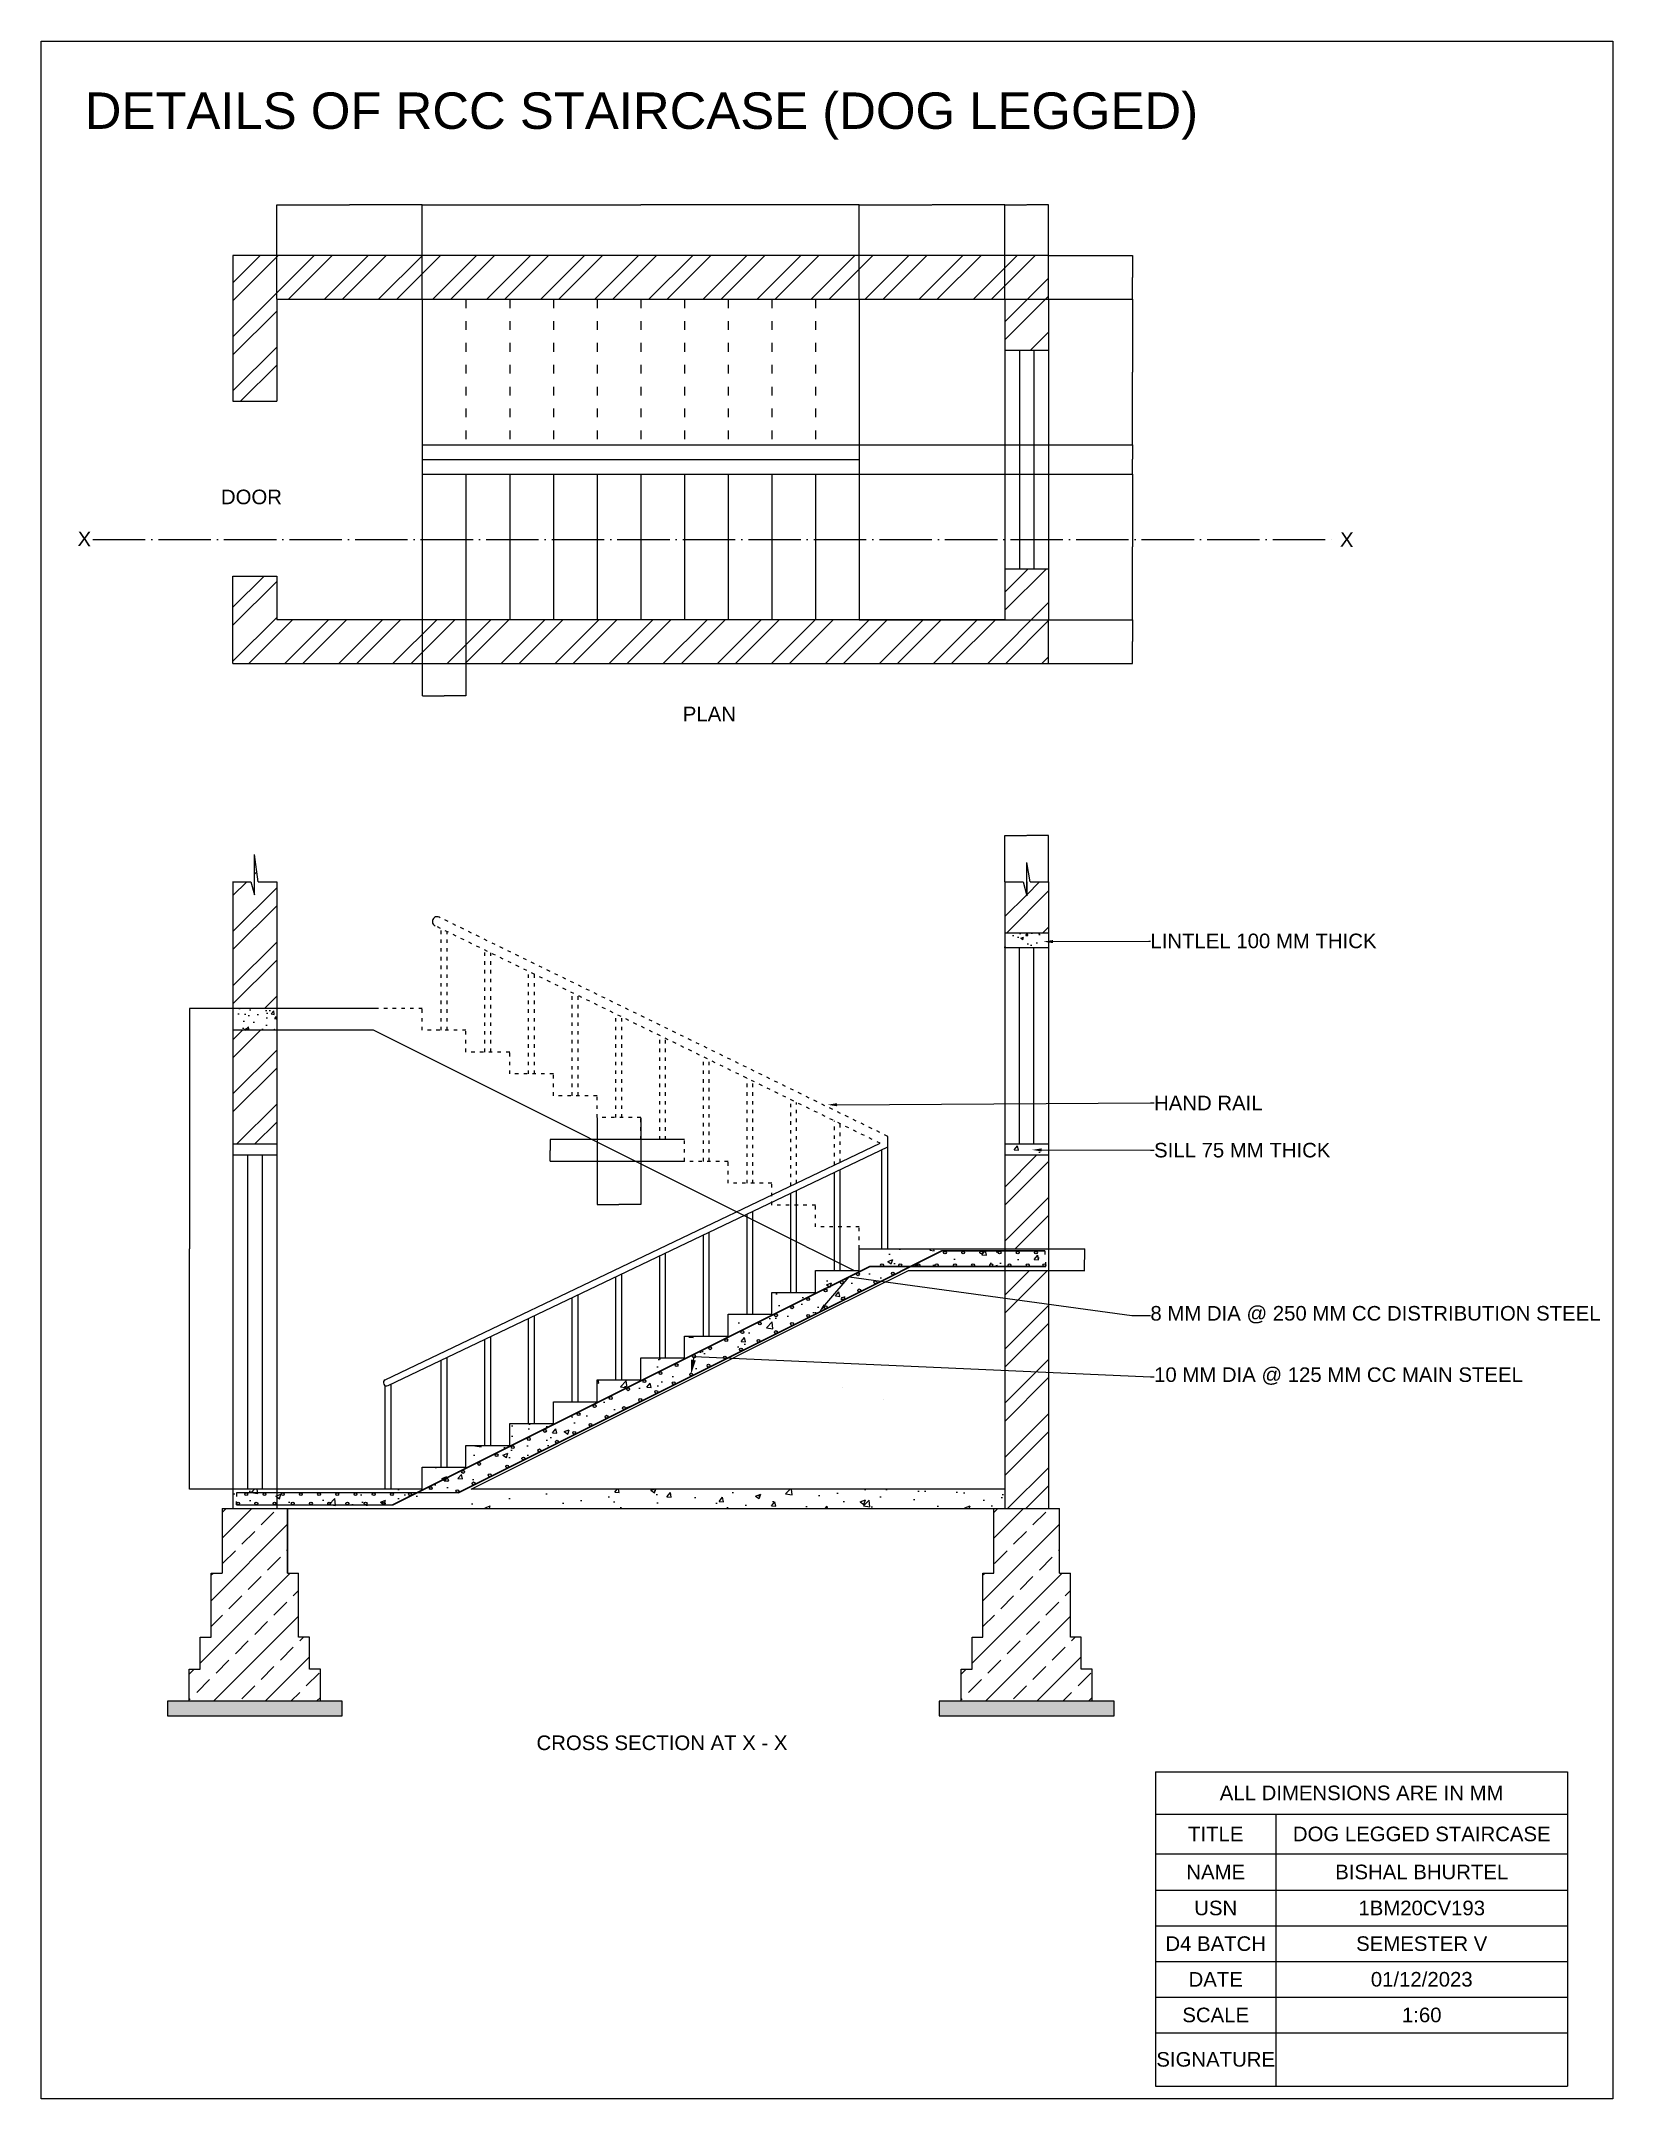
# Model space of a CAD drawing. Header units: millimetres. Extents: x -15359 to 171203, y -161916 to 32466.
# Drawn here: x -12933 to -2141, y -4696 to 9431 of the extents above; entities that cross this region are included whole.
import ezdxf
from ezdxf import colors
from ezdxf.entities.mleader import LeaderData, LeaderLine
from ezdxf.math import Vec2, Vec3

# ---------------------------------------------------------------- set-up
doc = ezdxf.new("R2010")
doc.units = ezdxf.units.MM
doc.header["$MEASUREMENT"] = 0
doc.linetypes.add('ACAD_ISO03W100', pattern=[30, 12, -18])
doc.linetypes.add('ACAD_ISO04W100', pattern=[30, 24, -3, 0, -3])
doc.layers.add('HATC', color=250, linetype='Continuous')
doc.styles.add('Annotative', font='Arial.ttf')
doc.styles.get("Standard").update_dxf_attribs({"font": 'Arial.ttf'})
doc.dimstyles.get("Standard").update_dxf_attribs({"dimtxt": 0.18, "dimasz": 0.18, "dimexe": 0.18, "dimexo": 0.0625, "dimgap": 0.09, "dimtad": 0, "dimtih": 1, "dimtoh": 1, "dimzin": 0, "dimdsep": 46, "dimtxsty": 'Standard', "dimcen": 0.09, "dimadec": 0, "dimazin": 0, "dimtfac": 1, "dimtofl": 0, "dimtmove": 0, "dimatfit": 3, "dimfxl": 0, "dimtolj": 1, "dimtzin": 0, "dimarcsym": 0})
pattern_1 = [(49.99999999999999, (-25169.05799405091, -4666.557085600551), (358.6300913003767, -31.37606749129755), [37.5, -412.5]), (355, (-25169.05799405091, -4666.557085600551), (-69.3756668065, 376.0960668500059), [30, -330]), (100.45144446, (-25139.17215355091, -4669.17175760055), (289.254423363556, 344.7199954843147), [31.87009599999999, -350.5710559999998]), (46.18420000000001, (-25169.05799405091, -4566.557085600551), (533.6206653357862, -82.75964039653836), [56.25, -618.75]), (96.63563549, (-25124.58962155091, -4573.453739100551), (467.3309728371142, 487.0593003872752), [47.805171, -525.8568799999999]), (351.1841639899999, (-25169.05799405091, -4566.557085600551), (467.3309725273866, 487.0593001349951), [45, -495.0000004999999]), (21, (-25119.05799405091, -4591.557085600551), (298.4535260592309, -201.3094453326694), [37.5, -412.5]), (326.0000000000001, (-25119.05799405091, -4591.557085600551), (121.6576659607909, 362.5750225234265), [30, -330]), (71.45144474, (-25094.18686705091, -4608.33287260055), (420.1111883649855, 161.2655764031769), [31.870095, -350.571056]), (37.50000000000001, (-25169.05799405091, -4666.557085600551), (6.079927658645334, 166.4469269156558), [0, -326, 0, -335, 0, -331.25]), (7.499999999999999, (-25169.05799405091, -4666.557085600551), (131.5347687210743, 197.2058559411801), [0, -191, 0, -318.5, 0, -126.25]), (327.5, (-25280.55799405091, -4666.557085600551), (266.9112180862045, -11.2774358671899), [0, -125, 0, -390, 0, -517.5]), (317.5, (-25330.55799405091, -4666.557085600551), (291.5930846711931, 50.05249116615882), [0, -162.5, 0, -259, 0, -367.5])]
pattern_2 = [(45, (-25169.05799405091, -4666.557085600551), (-185.6155300614687, 185.6155300614687), []), (45, (-25045.31430755091, -4666.557085600551), (-185.6155300614687, 185.6155300614687), [])]
pattern_3 = [(49.99999999999999, (-25169.05799405091, -4666.557085600551), (179.3150456501884, -15.68803374564878), [18.75, -206.25]), (355, (-25169.05799405091, -4666.557085600551), (-34.68783340325, 188.048033425003), [15, -165]), (100.45144446, (-25154.11507380091, -4667.86442160055), (144.627211681778, 172.3599977421574), [15.93504799999999, -175.2855279999999]), (46.18420000000001, (-25169.05799405091, -4616.557085600551), (266.8103326678931, -41.37982019826918), [28.125, -309.375]), (96.63563549, (-25146.82380780091, -4620.005412350551), (233.6654864185571, 243.5296501936376), [23.9025855, -262.92844]), (351.1841639899999, (-25169.05799405091, -4616.557085600551), (233.6654862636933, 243.5296500674975), [22.5, -247.50000025]), (21, (-25144.05799405091, -4629.057085600551), (149.2267630296154, -100.6547226663347), [18.75, -206.25]), (326.0000000000001, (-25144.05799405091, -4629.057085600551), (60.82883298039543, 181.2875112617133), [15, -165]), (71.45144474, (-25131.62243055091, -4637.444979100551), (210.0555941824928, 80.63278820158845), [15.9350475, -175.285528]), (37.50000000000001, (-25169.05799405091, -4666.557085600551), (3.039963829322667, 83.22346345782788), [0, -163, 0, -167.5, 0, -165.625]), (7.499999999999999, (-25169.05799405091, -4666.557085600551), (65.76738436053715, 98.60292797059006), [0, -95.5, 0, -159.25, 0, -63.125]), (327.5, (-25224.80799405091, -4666.557085600551), (133.4556090431023, -5.63871793359495), [0, -62.5, 0, -195, 0, -258.75]), (317.5, (-25249.80799405091, -4666.557085600551), (145.7965423355966, 25.02624558307941), [0, -81.25, 0, -129.5, 0, -183.75])]

msp = doc.modelspace()

# ---------------------------------------------------------------- texts
at = {"layer": 'HATC'}
for p in [(-12684.56743802896, 5964.867515544087), (-4015.786381898448, 5960.387474410221)]:
    msp.add_text('X', height=100, rotation=358.7804948130927, dxfattribs=at).set_placement(p)
at = {"layer": 'HATC', "attachment_point": 1}
for s, width, gutter_width, heights, insert, char_height in [('DETAILS OF RCC STAIRCASE (DOG LEGGED)', 8868.898791339067, 2500, [162.8908017753091], (-12634.13268502342, 9079.244786252122), 250), ('DOOR', 100, 3181.759249034803, [0], (-11698.96864227048, 6352.272360458679), 100), ('PLAN', 100, 3181.759249034803, [0], (-8527.569617699279, 4862.766318470851), 100), ('CROSS SECTION AT X - X', 1904.441635396302, 3181.759249034803, [128.7975106642104], (-9531.941724865523, -2201.024141273607), 100)]:
    msp.add_mtext_dynamic_manual_height_columns(s, width=width, gutter_width=gutter_width, heights=heights, dxfattribs=dict(at, insert=insert, char_height=char_height))

# ---------------------------------------------------------------- blocks, each defined once
blk = doc.blocks.new('*D235')
at = {"layer": 'Defpoints', "color": 0}
for p in [(-10316.12913316788, 8306.597700114333), (-11316.12913316788, 7659.290659356266), (-10316.12913316788, 7659.290659356266)]:
    blk.add_point(p, dxfattribs=at)
at = {"layer": 'HATC', "color": 0, "lineweight": -2}
for p, q in [((-11316.12913316788, 7659.353159356266), (-11316.12913316788, 8306.777700114333)), ((-11315.94913316788, 8306.597700114333), (-10816.65390806556, 8306.597700114333)), ((-10316.30913316788, 8306.597700114333), (-10815.6043582702, 8306.597700114333)), ((-10316.12913316788, 7659.353159356266), (-10316.12913316788, 8306.777700114333))]:
    blk.add_line(p, q, dxfattribs=at)
at = {"layer": 'HATC', "color": 0}
for points in [[(-11315.94913316788, 8306.627700114333), (-11315.94913316788, 8306.567700114332), (-11316.12913316788, 8306.597700114333)], [(-10316.30913316788, 8306.627700114333), (-10316.30913316788, 8306.567700114332), (-10316.12913316788, 8306.597700114333)]]:
    blk.add_solid(points, dxfattribs=at)
at = {"layer": 'HATC', "color": 0, "insert": (-10816.12913316788, 8306.597700114333), "char_height": 0.18, "attachment_point": 5}
blk.add_mtext('\\A1;1000.00', dxfattribs=at)
blk = doc.blocks.new('*D236')
at = {"layer": 'Defpoints', "color": 0}
for p in [(-7316.129133167884, 8306.597700114333), (-10316.12913316788, 7659.290659356266), (-7316.129133167884, 7659.290659356266)]:
    blk.add_point(p, dxfattribs=at)
at = {"layer": 'HATC', "color": 0, "lineweight": -2}
for p, q in [((-10316.12913316788, 7659.353159356266), (-10316.12913316788, 8306.777700114333)), ((-10315.94913316788, 8306.597700114333), (-8816.662318706765, 8306.597700114333)), ((-7316.309133167884, 8306.597700114333), (-8815.595947629003, 8306.597700114333)), ((-7316.129133167884, 7659.353159356266), (-7316.129133167884, 8306.777700114333))]:
    blk.add_line(p, q, dxfattribs=at)
at = {"layer": 'HATC', "color": 0}
for points in [[(-10315.94913316788, 8306.627700114333), (-10315.94913316788, 8306.567700114332), (-10316.12913316788, 8306.597700114333)], [(-7316.309133167884, 8306.627700114333), (-7316.309133167884, 8306.567700114332), (-7316.129133167884, 8306.597700114333)]]:
    blk.add_solid(points, dxfattribs=at)
at = {"layer": 'HATC', "color": 0, "insert": (-8816.129133167884, 8306.597700114333), "char_height": 0.18, "attachment_point": 5}
blk.add_mtext('\\A1;3000.00', dxfattribs=at)
blk = doc.blocks.new('*D237')
at = {"layer": 'Defpoints', "color": 0}
for p in [(-6316.129133167884, 8306.597700114333), (-7316.129133167884, 7659.290659356266), (-6316.129133167884, 7659.290659356266)]:
    blk.add_point(p, dxfattribs=at)
at = {"layer": 'HATC', "color": 0, "lineweight": -2}
for p, q in [((-7316.129133167884, 7659.353159356266), (-7316.129133167884, 8306.777700114333)), ((-7315.949133167884, 8306.597700114333), (-6816.653908065565, 8306.597700114333)), ((-6316.309133167884, 8306.597700114333), (-6815.604358270203, 8306.597700114333)), ((-6316.129133167884, 7659.353159356266), (-6316.129133167884, 8306.777700114333))]:
    blk.add_line(p, q, dxfattribs=at)
at = {"layer": 'HATC', "color": 0}
for points in [[(-7315.949133167884, 8306.627700114333), (-7315.949133167884, 8306.567700114332), (-7316.129133167884, 8306.597700114333)], [(-6316.309133167884, 8306.627700114333), (-6316.309133167884, 8306.567700114332), (-6316.129133167884, 8306.597700114333)]]:
    blk.add_solid(points, dxfattribs=at)
at = {"layer": 'HATC', "color": 0, "insert": (-6816.129133167884, 8306.597700114333), "char_height": 0.18, "attachment_point": 5}
blk.add_mtext('\\A1;1000.00', dxfattribs=at)
blk = doc.blocks.new('*D238')
at = {"layer": 'Defpoints', "color": 0}
for p in [(-6016.129133167884, 8306.597700114333), (-6316.129133167884, 7959.290659356266), (-6016.129133167884, 7959.290659356266)]:
    blk.add_point(p, dxfattribs=at)
at = {"layer": 'HATC', "color": 0, "lineweight": -2}
for p, q in [((-6316.129133167884, 7959.353159356266), (-6316.129133167884, 8306.777700114333)), ((-6315.949133167884, 8306.597700114333), (-6166.592393740872, 8306.597700114333)), ((-6016.309133167884, 8306.597700114333), (-6165.665872594896, 8306.597700114333)), ((-6016.129133167884, 7959.353159356266), (-6016.129133167884, 8306.777700114333))]:
    blk.add_line(p, q, dxfattribs=at)
at = {"layer": 'HATC', "color": 0}
for points in [[(-6315.949133167884, 8306.627700114333), (-6315.949133167884, 8306.567700114332), (-6316.129133167884, 8306.597700114333)], [(-6016.309133167884, 8306.627700114333), (-6016.309133167884, 8306.567700114332), (-6016.129133167884, 8306.597700114333)]]:
    blk.add_solid(points, dxfattribs=at)
at = {"layer": 'HATC', "color": 0, "insert": (-6166.129133167884, 8306.597700114333), "char_height": 0.18, "attachment_point": 5}
blk.add_mtext('\\A1;300.00', dxfattribs=at)
blk = doc.blocks.new('*D239')
at = {"layer": 'Defpoints', "color": 0}
for p in [(-6016.129133167884, 7959.290659356266), (-6016.129133167884, 7659.290659356266), (-5439.55047469632, 7659.290659356266)]:
    blk.add_point(p, dxfattribs=at)
at = {"layer": 'HATC', "color": 0, "lineweight": -2}
for p, q in [((-6016.066633167884, 7959.290659356266), (-5439.370474696319, 7959.290659356266)), ((-5439.55047469632, 7959.110659356265), (-5439.55047469632, 7809.472623885597)), ((-5439.55047469632, 7659.470659356266), (-5439.55047469632, 7809.108694826934)), ((-6016.066633167884, 7659.290659356266), (-5439.370474696319, 7659.290659356266))]:
    blk.add_line(p, q, dxfattribs=at)
at = {"layer": 'HATC', "color": 0}
for points in [[(-5439.580474696319, 7959.110659356265), (-5439.52047469632, 7959.110659356265), (-5439.55047469632, 7959.290659356266)], [(-5439.580474696319, 7659.470659356266), (-5439.52047469632, 7659.470659356266), (-5439.55047469632, 7659.290659356266)]]:
    blk.add_solid(points, dxfattribs=at)
at = {"layer": 'HATC', "color": 0, "insert": (-5439.550474696321, 7809.290659356265), "char_height": 0.18, "attachment_point": 5}
blk.add_mtext('\\A1;300.00', dxfattribs=at)
blk = doc.blocks.new('*D240')
at = {"layer": 'Defpoints', "color": 0}
for p in [(-7316.129133167884, 7659.290659356266), (-7316.129133167884, 6659.290659356266), (-5439.550474696312, 6659.290659356265)]:
    blk.add_point(p, dxfattribs=at)
at = {"layer": 'HATC', "color": 0, "lineweight": -2}
for p, q in [((-7316.066633167884, 7659.290659356266), (-5439.370474696312, 7659.290659356265)), ((-5439.550474696312, 7659.110659356264), (-5439.550474696312, 7159.472562494055)), ((-5439.550474696312, 6659.470659356265), (-5439.550474696312, 7159.108756218475)), ((-7316.066633167884, 6659.290659356266), (-5439.370474696312, 6659.290659356265))]:
    blk.add_line(p, q, dxfattribs=at)
at = {"layer": 'HATC', "color": 0}
for points in [[(-5439.580474696312, 7659.110659356264), (-5439.520474696313, 7659.110659356264), (-5439.550474696312, 7659.290659356265)], [(-5439.580474696312, 6659.470659356265), (-5439.520474696313, 6659.470659356265), (-5439.550474696312, 6659.290659356265)]]:
    blk.add_solid(points, dxfattribs=at)
at = {"layer": 'HATC', "color": 0, "insert": (-5439.550474696314, 7159.290659356264), "char_height": 0.18, "attachment_point": 5}
blk.add_mtext('\\A1;1000.00', dxfattribs=at)
blk = doc.blocks.new('*D241')
at = {"layer": 'Defpoints', "color": 0}
for p in [(-7316.129133167884, 6659.290659356266), (-7316.129133167884, 6459.290659356266), (-5438.468993835499, 6459.290659356265)]:
    blk.add_point(p, dxfattribs=at)
at = {"layer": 'HATC', "color": 0, "lineweight": -2}
for p, q in [((-7316.066633167884, 6659.290659356266), (-5438.288993835498, 6659.290659356265)), ((-5438.468993835499, 6659.110659356264), (-5438.468993835499, 6562.331471016101)), ((-5438.468993835499, 6459.470659356265), (-5438.468993835499, 6561.967664740521)), ((-7316.066633167884, 6459.290659356266), (-5438.288993835498, 6459.290659356265))]:
    blk.add_line(p, q, dxfattribs=at)
at = {"layer": 'HATC', "color": 0}
for points in [[(-5438.498993835498, 6659.110659356264), (-5438.438993835499, 6659.110659356264), (-5438.468993835499, 6659.290659356265)], [(-5438.498993835498, 6459.470659356265), (-5438.438993835499, 6459.470659356265), (-5438.468993835499, 6459.290659356265)]]:
    blk.add_solid(points, dxfattribs=at)
at = {"layer": 'HATC', "color": 0, "insert": (-5438.4689938355, 6562.14956787831), "char_height": 0.18, "attachment_point": 5}
blk.add_mtext('\\A1;200.00', dxfattribs=at)
blk = doc.blocks.new('*D242')
at = {"layer": 'Defpoints', "color": 0}
for p in [(-7316.129133167884, 6459.290659356266), (-7316.129133167884, 5459.094135500964), (-5439.550474696298, 5459.094135500963)]:
    blk.add_point(p, dxfattribs=at)
at = {"layer": 'HATC', "color": 0, "lineweight": -2}
for p, q in [((-7316.066633167884, 6459.290659356266), (-5439.370474696297, 6459.290659356265)), ((-5439.550474696297, 6459.110659356264), (-5439.550474696298, 5959.374300566404)), ((-5439.550474696298, 5459.274135500963), (-5439.550474696298, 5959.010494290824)), ((-7316.066633167884, 5459.094135500964), (-5439.370474696298, 5459.094135500963))]:
    blk.add_line(p, q, dxfattribs=at)
at = {"layer": 'HATC', "color": 0}
for points in [[(-5439.580474696297, 6459.110659356264), (-5439.520474696297, 6459.110659356264), (-5439.550474696297, 6459.290659356265)], [(-5439.580474696298, 5459.274135500963), (-5439.520474696298, 5459.274135500963), (-5439.550474696298, 5459.094135500963)]]:
    blk.add_solid(points, dxfattribs=at)
at = {"layer": 'HATC', "color": 0, "insert": (-5439.550474696299, 5959.192397428613), "char_height": 0.18, "attachment_point": 5}
blk.add_mtext('\\A1;1000.20', dxfattribs=at)
blk = doc.blocks.new('*D243')
at = {"layer": 'Defpoints', "color": 0}
for p in [(-6016.129133167884, 5459.094135500964), (-6016.129133167884, 5159.094135500964), (-5439.550474696291, 5159.094135500964)]:
    blk.add_point(p, dxfattribs=at)
at = {"layer": 'HATC', "color": 0, "lineweight": -2}
for p, q in [((-6016.066633167884, 5459.094135500964), (-5439.37047469629, 5459.094135500964)), ((-5439.550474696291, 5458.914135500963), (-5439.550474696291, 5309.276100030295)), ((-5439.550474696291, 5159.274135500964), (-5439.550474696291, 5308.912170971632)), ((-6016.066633167884, 5159.094135500964), (-5439.37047469629, 5159.094135500964))]:
    blk.add_line(p, q, dxfattribs=at)
at = {"layer": 'HATC', "color": 0}
for points in [[(-5439.58047469629, 5458.914135500963), (-5439.520474696291, 5458.914135500963), (-5439.550474696291, 5459.094135500964)], [(-5439.58047469629, 5159.274135500964), (-5439.520474696291, 5159.274135500964), (-5439.550474696291, 5159.094135500964)]]:
    blk.add_solid(points, dxfattribs=at)
at = {"layer": 'HATC', "color": 0, "insert": (-5439.550474696292, 5309.094135500963), "char_height": 0.18, "attachment_point": 5}
blk.add_mtext('\\A1;300.00', dxfattribs=at)
blk = doc.blocks.new('*D244')
at = {"layer": 'Defpoints', "color": 0}
for p in [(-10316.12913316788, 5459.290659356266), (-10016.12913316788, 5459.290659356266), (-10016.12913316788, 4935.837768067373)]:
    blk.add_point(p, dxfattribs=at)
at = {"layer": 'HATC', "color": 0, "lineweight": -2}
for p, q in [((-10316.12913316788, 5459.228159356266), (-10316.12913316788, 4935.657768067373)), ((-10016.12913316788, 5459.228159356266), (-10016.12913316788, 4935.657768067373)), ((-10315.94913316788, 4935.837768067373), (-10166.59239374087, 4935.837768067373)), ((-10016.30913316788, 4935.837768067373), (-10165.6658725949, 4935.837768067373))]:
    blk.add_line(p, q, dxfattribs=at)
at = {"layer": 'HATC', "color": 0}
for points in [[(-10315.94913316788, 4935.867768067373), (-10315.94913316788, 4935.807768067373), (-10316.12913316788, 4935.837768067373)], [(-10016.30913316788, 4935.867768067373), (-10016.30913316788, 4935.807768067373), (-10016.12913316788, 4935.837768067373)]]:
    blk.add_solid(points, dxfattribs=at)
at = {"layer": 'HATC', "color": 0, "insert": (-10166.12913316788, 4935.837768067373), "char_height": 0.18, "attachment_point": 5}
blk.add_mtext('\\A1;300.00', dxfattribs=at)
blk = doc.blocks.new('*D245')
at = {"layer": 'Defpoints', "color": 0}
for p in [(-6016.129133167884, 3977.838925867181), (-6316.129133167884, 3659.796443229614), (-6016.129133167884, 3659.796443229614)]:
    blk.add_point(p, dxfattribs=at)
at = {"layer": 'HATC', "color": 0, "lineweight": -2}
for p, q in [((-6316.129133167884, 3659.858943229614), (-6316.129133167884, 3978.018925867181)), ((-6315.949133167884, 3977.838925867181), (-6166.592393740872, 3977.838925867181)), ((-6016.309133167884, 3977.838925867181), (-6165.665872594896, 3977.838925867181)), ((-6016.129133167884, 3659.858943229614), (-6016.129133167884, 3978.018925867181))]:
    blk.add_line(p, q, dxfattribs=at)
at = {"layer": 'HATC', "color": 0}
for points in [[(-6315.949133167884, 3977.868925867182), (-6315.949133167884, 3977.808925867181), (-6316.129133167884, 3977.838925867181)], [(-6016.309133167884, 3977.868925867182), (-6016.309133167884, 3977.808925867181), (-6016.129133167884, 3977.838925867181)]]:
    blk.add_solid(points, dxfattribs=at)
at = {"layer": 'HATC', "color": 0, "insert": (-6166.129133167884, 3977.838925867181), "char_height": 0.18, "attachment_point": 5}
blk.add_mtext('\\A1;300.00', dxfattribs=at)
blk = doc.blocks.new('*D246')
at = {"layer": 'Defpoints', "color": 0}
for p in [(-6016.129133167884, 1140.705748489308), (-6978.548945329785, 990.7057484893085), (-5768.07323050495, 990.705748489308)]:
    blk.add_point(p, dxfattribs=at)
at = {"layer": 'HATC', "color": 0, "lineweight": -2}
for p, q in [((-6016.066633167884, 1140.705748489308), (-5767.893230504949, 1140.705748489308)), ((-5768.07323050495, 1140.525748489308), (-5768.07323050495, 1065.887651627098)), ((-6978.486445329785, 990.7057484893085), (-5767.893230504949, 990.705748489308)), ((-5768.07323050495, 990.885748489308), (-5768.07323050495, 1065.523845351518))]:
    blk.add_line(p, q, dxfattribs=at)
at = {"layer": 'HATC', "color": 0}
for points in [[(-5768.103230504949, 1140.525748489308), (-5768.04323050495, 1140.525748489308), (-5768.07323050495, 1140.705748489308)], [(-5768.103230504949, 990.885748489308), (-5768.04323050495, 990.885748489308), (-5768.07323050495, 990.705748489308)]]:
    blk.add_solid(points, dxfattribs=at)
at = {"layer": 'HATC', "color": 0, "insert": (-5768.07323050495, 1065.705748489307), "char_height": 0.18, "attachment_point": 5}
blk.add_mtext('\\A1;150.00', dxfattribs=at)
blk = doc.blocks.new('*D247')
at = {"layer": 'Defpoints', "color": 0, "linetype": 'Continuous', "ltscale": 2}
for p in [(-8516.129133167884, 1890.705748489308), (-9437.911767948393, 1740.705748489309), (-8516.129133167884, 1740.705748489308)]:
    blk.add_point(p, dxfattribs=at)
at = {"layer": 'HATC', "color": 0, "linetype": 'Continuous', "lineweight": -2, "ltscale": 2}
for p, q in [((-8516.191633167884, 1890.705748489308), (-9438.091767948394, 1890.705748489309)), ((-9437.911767948393, 1890.525748489309), (-9437.911767948393, 1815.887651627099)), ((-8516.191633167884, 1740.705748489308), (-9438.091767948394, 1740.705748489309)), ((-9437.911767948393, 1740.885748489309), (-9437.911767948393, 1815.523845351519))]:
    blk.add_line(p, q, dxfattribs=at)
at = {"layer": 'HATC', "color": 0, "linetype": 'Continuous', "ltscale": 2}
for points in [[(-9437.941767948394, 1890.525748489309), (-9437.881767948393, 1890.525748489309), (-9437.911767948393, 1890.705748489309)], [(-9437.941767948394, 1740.885748489309), (-9437.881767948393, 1740.885748489309), (-9437.911767948393, 1740.705748489309)]]:
    blk.add_solid(points, dxfattribs=at)
at = {"layer": 'HATC', "color": 0, "linetype": 'Continuous', "ltscale": 2, "insert": (-9437.911767948393, 1815.705748489307), "char_height": 0.18, "attachment_point": 5}
blk.add_mtext('\\A1;150.00', dxfattribs=at)
blk = doc.blocks.new('*D248')
at = {"layer": 'Defpoints', "color": 0, "linetype": 'Continuous', "ltscale": 2}
for p in [(-9116.129133167884, 2040.705748489308), (-8816.129133167884, 2040.705748489308), (-8816.129133167884, 1444.785005152997)]:
    blk.add_point(p, dxfattribs=at)
at = {"layer": 'HATC', "color": 0, "linetype": 'Continuous', "lineweight": -2, "ltscale": 2}
for p, q in [((-9116.129133167884, 2040.643248489308), (-9116.129133167884, 1444.605005152997)), ((-8816.129133167884, 2040.643248489308), (-8816.129133167884, 1444.605005152997)), ((-9115.949133167884, 1444.785005152997), (-8966.592393740872, 1444.785005152997)), ((-8816.309133167884, 1444.785005152997), (-8965.665872594896, 1444.785005152997))]:
    blk.add_line(p, q, dxfattribs=at)
at = {"layer": 'HATC', "color": 0, "linetype": 'Continuous', "ltscale": 2}
for points in [[(-9115.949133167884, 1444.815005152997), (-9115.949133167884, 1444.755005152997), (-9116.129133167884, 1444.785005152997)], [(-8816.309133167884, 1444.815005152997), (-8816.309133167884, 1444.755005152997), (-8816.129133167884, 1444.785005152997)]]:
    blk.add_solid(points, dxfattribs=at)
at = {"layer": 'HATC', "color": 0, "linetype": 'Continuous', "ltscale": 2, "insert": (-8966.129133167884, 1444.785005152997), "char_height": 0.18, "attachment_point": 5}
blk.add_mtext('\\A1;300.00', dxfattribs=at)
blk = doc.blocks.new('*D249')
at = {"layer": 'Defpoints', "color": 0}
for p in [(-11914.32434295307, 2790.705748489308), (-11616.12913316788, 2790.705748489308), (-11616.12913316788, -509.2942515106915)]:
    blk.add_point(p, dxfattribs=at)
at = {"layer": 'HATC', "color": 0, "lineweight": -2}
for p, q in [((-11616.19163316788, 2790.705748489308), (-11914.50434295307, 2790.705748489308)), ((-11914.32434295307, 2790.525748489309), (-11914.32434295307, 1140.88771301864)), ((-11914.32434295307, -509.1142515106914), (-11914.32434295307, 1140.523783959977)), ((-11616.19163316788, -509.2942515106915), (-11914.50434295307, -509.2942515106914))]:
    blk.add_line(p, q, dxfattribs=at)
at = {"layer": 'HATC', "color": 0}
for points in [[(-11914.35434295307, 2790.525748489309), (-11914.29434295307, 2790.525748489309), (-11914.32434295307, 2790.705748489308)], [(-11914.35434295307, -509.1142515106914), (-11914.29434295307, -509.1142515106914), (-11914.32434295307, -509.2942515106914)]]:
    blk.add_solid(points, dxfattribs=at)
at = {"layer": 'HATC', "color": 0, "insert": (-11914.32434295307, 1140.705748489307), "char_height": 0.18, "attachment_point": 5}
blk.add_mtext('\\A1;3300.00', dxfattribs=at)
blk = doc.blocks.new('*T234')
at = {"layer": 'HATC', "color": 0, "linetype": 'ByBlock', "lineweight": -2}
for p, q in [((0, 0), (2829.434488838422, 0)), ((0, 0), (0, -2157.82520867241)), ((2829.434488838422, 0), (2829.434488838422, -2157.82520867241)), ((0, -291.4734803990518), (2829.434488838422, -291.4734803990518)), ((825.6471346419967, -291.4734803990518), (825.6471346419967, -2157.82520867241)), ((0, -563.4443216905479), (2829.434488838422, -563.4443216905479)), ((0, -813.4066326121992), (2829.434488838422, -813.4066326121992)), ((0, -1058.174902688592), (2829.434488838422, -1058.174902688592)), ((0, -1302.943172764984), (2829.434488838422, -1302.943172764984)), ((0, -1547.711442841377), (2829.434488838422, -1547.711442841377)), ((0, -1792.47971291777), (2829.434488838422, -1792.47971291777)), ((0, -2157.82520867241), (2829.434488838422, -2157.82520867241))]:
    blk.add_line(p, q, dxfattribs=at)
at = {"layer": 'HATC', "color": 0, "char_height": 100, "attachment_point": 5}
for s, insert, width in [('{\\fArial|b0|i0|c0|p0;\\C256;ALL DIMENSIONS ARE IN MM}', (1414.717244419212, -145.7367401995257), 2829.314488838422), ('TITLE', (412.8235673209983, -427.4589010447999), 825.5271346419967), ('DOG LEGGED STAIRCASE', (1827.54081174021, -427.4589010447999), 2003.667354196426), ('NAME', (412.8235673209983, -688.4254771513738), 825.5271346419967), ('BISHAL BHURTEL', (1827.54081174021, -688.4254771513738), 2003.667354196426), ('1BM20CV193', (1827.54081174021, -935.7907676503955), 2003.667354196426), ('SEMESTER V', (1827.54081174021, -1180.559037726788), 2003.667354196426), ('01/12/2023', (1827.54081174021, -1425.327307803181), 2003.667354196426), ('1:60', (1827.54081174021, -1670.095577879573), 2003.667354196426)]:
    blk.add_mtext(s, dxfattribs=dict(at, insert=insert, width=width))
at = {"layer": 'HATC', "color": 0, "char_height": 100, "width": 825.5271346419967, "attachment_point": 5, "style": 'Annotative'}
for s, insert in [('USN', (412.8235673209983, -935.7907676503955)), ('D4 BATCH', (412.8235673209983, -1180.559037726788)), ('DATE', (412.8235673209983, -1425.327307803181)), ('SCALE', (412.8235673209983, -1670.095577879573)), ('SIGNATURE', (412.8235673209983, -1975.15246079509))]:
    blk.add_mtext(s, dxfattribs=dict(at, insert=insert))

# ---------------------------------------------------------------- dimensions: what is measured, and where the dimension line sits
at = {"layer": 'HATC'}
for base, p1, p2, picture, middle in [((-10316.12913316788, 8306.597700114333), (-11316.12913316788, 7659.290659356266), (-10316.12913316788, 7659.290659356266), '*D235', (-10816.12913316788, 8306.597700114333)), ((-7316.129133167884, 8306.597700114333), (-10316.12913316788, 7659.290659356266), (-7316.129133167884, 7659.290659356266), '*D236', (-8816.129133167884, 8306.597700114333)), ((-6316.129133167884, 8306.597700114333), (-7316.129133167884, 7659.290659356266), (-6316.129133167884, 7659.290659356266), '*D237', (-6816.129133167884, 8306.597700114333)), ((-6016.129133167884, 8306.597700114333), (-6316.129133167884, 7959.290659356266), (-6016.129133167884, 7959.290659356266), '*D238', (-6166.129133167884, 8306.597700114333)), ((-10016.12913316788, 4935.837768067373), (-10316.12913316788, 5459.290659356266), (-10016.12913316788, 5459.290659356266), '*D244', (-10166.12913316788, 4935.837768067373)), ((-6016.129133167884, 3977.838925867181), (-6316.129133167884, 3659.796443229614), (-6016.129133167884, 3659.796443229614), '*D245', (-6166.129133167884, 3977.838925867181))]:
    dim = msp.add_linear_dim(base=base, p1=p1, p2=p2, dimstyle='Standard', dxfattribs=at)
    dim.commit()
    dim.dimension.update_dxf_attribs({"geometry": picture, "text_midpoint": middle})
for base, p1, p2, picture, middle in [((-5439.55047469632, 7659.290659356266), (-6016.129133167884, 7959.290659356266), (-6016.129133167884, 7659.290659356266), '*D239', (-5439.550474696321, 7809.290659356265)), ((-5439.550474696312, 6659.290659356265), (-7316.129133167884, 7659.290659356266), (-7316.129133167884, 6659.290659356266), '*D240', (-5439.550474696314, 7159.290659356264)), ((-5439.550474696298, 5459.094135500963), (-7316.129133167884, 6459.290659356266), (-7316.129133167884, 5459.094135500964), '*D242', (-5439.550474696299, 5959.192397428613)), ((-5439.550474696291, 5159.094135500964), (-6016.129133167884, 5459.094135500964), (-6016.129133167884, 5159.094135500964), '*D243', (-5439.550474696292, 5309.094135500963)), ((-11914.32434295307, 2790.705748489308), (-11616.12913316788, -509.2942515106915), (-11616.12913316788, 2790.705748489308), '*D249', (-11914.32434295307, 1140.705748489307)), ((-5768.07323050495, 990.705748489308), (-6016.129133167884, 1140.705748489308), (-6978.548945329785, 990.7057484893085), '*D246', (-5768.07323050495, 1065.705748489307))]:
    dim = msp.add_linear_dim(base=base, p1=p1, p2=p2, angle=90, dimstyle='Standard', dxfattribs=at)
    dim.commit()
    dim.dimension.update_dxf_attribs({"geometry": picture, "text_midpoint": middle})
dim = msp.add_linear_dim(base=(-5438.468993835499, 6459.290659356265), p1=(-7316.129133167884, 6659.290659356266), p2=(-7316.129133167884, 6459.290659356266), angle=90, dimstyle='Standard', dxfattribs=at)
dim.commit()
dim.dimension.update_dxf_attribs({"geometry": '*D241', "text_midpoint": (-5438.4689938355, 6562.14956787831), "dimtype": 160})
at = {"layer": 'HATC', "linetype": 'Continuous', "ltscale": 2}
dim = msp.add_linear_dim(base=(-8816.129133167884, 1444.785005152997), p1=(-9116.129133167884, 2040.705748489308), p2=(-8816.129133167884, 2040.705748489308), dimstyle='Standard', dxfattribs=at)
dim.commit()
dim.dimension.update_dxf_attribs({"geometry": '*D248', "text_midpoint": (-8966.129133167884, 1444.785005152997)})
dim = msp.add_linear_dim(base=(-9437.911767948393, 1740.705748489309), p1=(-8516.129133167884, 1890.705748489308), p2=(-8516.129133167884, 1740.705748489308), angle=90, dimstyle='Standard', dxfattribs=at)
dim.commit()
dim.dimension.update_dxf_attribs({"geometry": '*D247', "text_midpoint": (-9437.911767948393, 1815.705748489307)})

# ---------------------------------------------------------------- hatches: boundary and pattern name
at = {"layer": 'HATC'}
h = msp.add_hatch(dxfattribs=at)
h.set_pattern_fill('ANSI32', color=256, scale=700)
h.set_pattern_definition(pattern_2)
h.paths.add_polyline_path([(-6016.129133167884, 7959.290659356266), (-11616.12913316788, 7959.290659356266), (-11616.12913316788, 6959.094135500964), (-11316.12913316788, 6959.094135500964), (-11316.12913316788, 7659.290659356266), (-6316.129133167884, 7659.290659356266), (-6316.129133167884, 7309.290659356266), (-6016.129133167884, 7309.290659356266), (-6016.129133167884, 7659.290659356266)])
h.paths.add_polyline_path([(-11316.12913316788, 2640.705748489308), (-11616.12913316788, 2640.705748489308), (-11616.12913316788, 1857.83012543169), (-11316.12913316788, 1857.830125431688)])
h.paths.add_polyline_path([(-6016.129133167884, 678.9900889605633), (-6316.129133167884, 676.9014293487371), (-6316.129133167884, -643.4583301606781), (-6016.129133167884, -643.4583301606772)])
h.paths.add_polyline_path([(-6016.129133167884, 990.7057484893085), (-6316.129133167884, 990.7057484893085), (-6316.129133167884, 676.9014293487362), (-6016.129133167884, 678.9900889605624)])
h.paths.add_polyline_path([(-11316.12913316788, 5759.094135500964), (-11616.12913316788, 5759.094135500964), (-11616.12913316788, 5159.094135500964), (-6316.129133167884, 5159.094135500964), (-6016.129133167884, 5159.094135500964), (-6016.129133167884, 5459.094135500964), (-6016.129133167884, 5809.290659356266), (-6316.129133167884, 5809.290659356266), (-6316.129133167884, 5459.290659356266), (-6316.129133167884, 5459.094135500964), (-11316.12913316788, 5459.094135500964)])
h = msp.add_hatch(dxfattribs=at)
h.set_pattern_fill('ANSI32', color=256, scale=700)
h.set_pattern_definition(pattern_2)
h.paths.add_polyline_path([(-11316.12913316788, 3659.796443229614), (-11442.85804855002, 3659.796443229614), (-11467.85804855002, 3848.061014383638), (-11467.85804855002, 3571.55636939437), (-11492.85804855002, 3659.796443229614), (-11616.12913316788, 3659.796443229614), (-11616.12913316788, 2790.705748489308), (-11316.12913316788, 2790.705748489308)])
h = msp.add_hatch(dxfattribs=at)
h.set_pattern_fill('ANSI32', color=256, scale=700)
h.set_pattern_definition(pattern_2)
h.paths.add_polyline_path([(-6016.129133167884, 3659.796443229614), (-6141.129133167884, 3659.796443229614), (-6166.129133167884, 3791.447547186006), (-6166.129133167884, 3564.113048923275), (-6191.129133167884, 3659.796443229614), (-6316.129133167884, 3659.796443229614), (-6316.129133167884, 3309.528202211789), (-6016.129133167884, 3309.52820221179)])
h = msp.add_hatch(dxfattribs=at)
h.set_pattern_fill('AR-CONC', color=256, scale=25)
h.set_pattern_definition(pattern_3)
h.paths.add_polyline_path([(-6016.129133167884, 3309.52820221179), (-6316.129133167884, 3309.528202211789), (-6316.129133167884, 3209.52820221179), (-6016.129133167884, 3209.52820221179)])
h = msp.add_hatch(dxfattribs=at)
h.set_pattern_fill('AR-CONC', color=256, scale=25)
h.set_pattern_definition(pattern_3)
h.paths.add_polyline_path([(-11316.12913316788, 2790.705748489308), (-11616.12913316788, 2790.705748489308), (-11616.12913316788, 2640.705748489308), (-11316.12913316788, 2640.705748489308)])
h = msp.add_hatch(dxfattribs=at)
h.set_pattern_fill('AR-CONC', color=256, scale=50)
h.set_pattern_definition(pattern_1)
h.paths.add_polyline_path([(-6016.129133167884, 1858.015846172973), (-6316.129133167884, 1858.015846172973), (-6316.129133167884, 1783.015846172973), (-6016.129133167884, 1783.015846172973)])
h = msp.add_hatch(dxfattribs=at)
h.set_pattern_fill('ANSI32', color=256, scale=700)
h.set_pattern_definition(pattern_2)
h.paths.add_polyline_path([(-6016.129133167884, 1783.015846172973), (-6316.129133167884, 1783.015846172973), (-6316.129133167884, 1140.705748489308), (-6016.129133167884, 1140.705748489308)])
h = msp.add_hatch(dxfattribs=at)
h.set_pattern_fill('AR-CONC', color=256, scale=50)
h.set_pattern_definition(pattern_1)
h.paths.add_polyline_path([(-7318.560509772135, 841.3103124545032), (-6748.062361259017, 1125.474391104493), (-6316.129133167884, 1125.474391104493), (-6316.129133167884, 1140.705748489308), (-7316.129133167884, 1140.705748489308), (-7316.129133167884, 990.7057484893085), (-7616.129133167884, 990.7057484893085), (-7616.129133167884, 840.7057484893085), (-7916.129133167884, 840.7057484893085), (-7916.129133167884, 690.7057484893085), (-8216.129133167884, 690.7057484893085), (-8216.129133167884, 540.7057484893085), (-8516.129133167884, 540.7057484893085), (-8516.129133167884, 390.7057484893085), (-8816.129133167884, 390.7057484893085), (-8816.129133167884, 240.7057484893085), (-9116.129133167884, 240.7057484893085), (-9116.129133167884, 90.70574848930846), (-9416.129133167884, 90.70574848930846), (-9416.129133167884, -59.29425151069154), (-9716.129133167884, -59.29425151069154), (-9716.129133167884, -209.2942515106915), (-10016.12913316788, -209.2942515106915), (-10016.12913316788, -359.2942515106915), (-10316.12913316788, -359.2942515106915), (-10316.12913316788, -509.2942515106915), (-11316.12913316788, -509.2942515106915), (-11316.12913316788, -623.9329795808767), (-10249.04709384289, -623.9329795808767), (-10018.56050977212, -508.6896875454931)])
h = msp.add_hatch(dxfattribs=at)
h.set_pattern_fill('AR-CONC', color=256, scale=50)
h.set_pattern_definition(pattern_1)
h.paths.add_polyline_path([(-6316.129133167884, 1125.474391104493), (-6748.062361259017, 1125.474391104493), (-6964.151293980551, 1017.840891095224), (-6316.129133167884, 1017.840891095225)])
h.paths.add_polyline_path([(-6016.129133167884, 1125.474391104493), (-6316.129133167884, 1125.474391104493), (-6316.129133167884, 1017.840891095225), (-6016.129133167884, 1017.840891095225)])
h.paths.add_polyline_path([(-11316.12913316788, -509.2942515106915), (-11616.12913316788, -509.2942515106915), (-11616.12913316788, -643.4583301606776), (-11316.12913316788, -643.4583301606781)])
h = msp.add_hatch(color=256, dxfattribs=at)
h.dxf.hatch_style = 1
h.paths.add_polyline_path([(-11570.85647570316, -608.4583301606772, 1), (-11590.85647570316, -608.4583301606772, 1)])
h.paths.add_polyline_path([(-11465.85647570316, -608.4583301606772, 1), (-11445.85647570316, -608.4583301606772, 1)])
h.paths.add_polyline_path([(-11534.99309864311, -544.2942515106915, 1), (-11514.99309864311, -544.2942515106915, 1)])
h.paths.add_polyline_path([(-11409.99309864311, -544.2942515106915, 1), (-11389.99309864311, -544.2942515106915, 1)])
h.paths.add_polyline_path([(-11340.85647570316, -608.4583301606772, 1), (-11320.85647570316, -608.4583301606772, 1)])
h.paths.add_polyline_path([(-11264.99309864311, -544.2942515106915, 1), (-11284.99309864311, -544.2942515106915, 1)])
h.paths.add_polyline_path([(-11215.85647570316, -608.4583301606772, 1), (-11195.85647570316, -608.4583301606772, 1)])
h.paths.add_polyline_path([(-11139.99309864311, -544.2942515106915, 1), (-11159.99309864311, -544.2942515106915, 1)])
h.paths.add_polyline_path([(-11090.85647570316, -608.4583301606772, 1), (-11070.85647570316, -608.4583301606772, 1)])
h.paths.add_polyline_path([(-11014.99309864311, -544.2942515106915, 1), (-11034.99309864311, -544.2942515106915, 1)])
h.paths.add_polyline_path([(-10965.85647570316, -608.4583301606772, 1), (-10945.85647570316, -608.4583301606772, 1)])
h.paths.add_polyline_path([(-10909.99309864311, -544.2942515106915, 1), (-10889.99309864311, -544.2942515106915, 1)])
h.paths.add_polyline_path([(-10840.85647570316, -608.4583301606772, 1), (-10820.85647570316, -608.4583301606772, 1)])
h.paths.add_polyline_path([(-10764.99309864311, -544.2942515106915, 1), (-10784.99309864311, -544.2942515106915, 1)])
h.paths.add_polyline_path([(-10695.85647570316, -608.4583301606772, 1), (-10715.85647570316, -608.4583301606772, 1)])
h.paths.add_polyline_path([(-10639.99309864311, -544.2942515106915, 1), (-10659.99309864311, -544.2942515106915, 1)])
h.paths.add_polyline_path([(-10590.85647570316, -608.4583301606772, 1), (-10570.85647570316, -608.4583301606772, 1)])
h.paths.add_polyline_path([(-10514.99309864311, -544.2942515106915, 1), (-10534.99309864311, -544.2942515106915, 1)])
h.paths.add_polyline_path([(-10409.99309864311, -544.2942515106915, 1), (-10389.99309864311, -544.2942515106915, 1)])
h.paths.add_polyline_path([(-10085.2601444294, -524.2942515106915, 1), (-10065.2601444294, -524.2942515106915, 1)])
h.paths.add_polyline_path([(-10267.93591215222, -502.6136162481889, 1), (-10247.93591215222, -502.6136162481889, 1)])
h.paths.add_polyline_path([(-10136.83200329007, -446.9744252056626, 1), (-10156.83200329007, -446.9744252056626, 1)])
h.paths.add_polyline_path([(-10046.39063780453, -391.6306986318596, 1), (-10026.39063780453, -391.6306986318596, 1)])
h.paths.add_polyline_path([(-9973.822900273175, -470.1711941484245, 0.5335099614919411), (-9960.02487340672, -479.4218693627909), (-9958.701176221555, -478.760020770208, 0.2641710607667578), (-9953.822900273175, -470.1711941484245, 1)])
h.paths.add_polyline_path([(-9863.381534787639, -414.8274675746216, 1), (-9843.381534787639, -414.8274675746216, 1)])
h.paths.add_polyline_path([(-9935.949272318998, -336.2869720580566, 1), (-9915.949272318998, -336.2869720580566, 1)])
h.paths.add_polyline_path([(-9796.071322771835, -276.4503907261642, 1), (-9816.071322771835, -276.4503907261642, 1)])
h.paths.add_polyline_path([(-9684.967413909688, -220.8111996836378, 1), (-9704.967413909688, -220.8111996836378, 1)])
h.paths.add_polyline_path([(-9743.503585240476, -354.9908862427292, 1), (-9723.503585240476, -354.9908862427292, 1)])
h.paths.add_polyline_path([(-9632.399676378329, -299.3516952002028, 1), (-9612.399676378329, -299.3516952002028, 1)])
h.paths.add_polyline_path([(-9594.526048424152, -165.4674731098348, 1), (-9574.526048424152, -165.4674731098348, 1)])
h.paths.add_polyline_path([(-9464.084682938616, -110.1237465360318, 1), (-9484.084682938616, -110.1237465360318, 1)])
h.paths.add_polyline_path([(-9521.958310892793, -244.0079686263998, 1), (-9501.958310892793, -244.0079686263998, 1)])
h.paths.add_polyline_path([(-9402.08036134563, -184.1713872945074, 1), (-9382.08036134563, -184.1713872945074, 1)])
h.paths.add_polyline_path([(-9282.440514211752, -123.8439437647648, 1), (-9262.440514211752, -123.8439437647648, 1)])
h.paths.add_polyline_path([(-9253.102824529306, 5.352025838386908, 1), (-9233.102824529306, 5.352025838386908, 1)])
h.paths.add_polyline_path([(-9171.336605349605, -68.20475272223848, 1), (-9151.336605349605, -68.20475272223848, 1)])
h.paths.add_polyline_path([(-9122.66145904377, 60.6957524121899, 1), (-9142.66145904377, 60.6957524121899, 1)])
h.paths.add_polyline_path([(-9040.895239864069, -12.86102614843549, 1), (-9060.895239864069, -12.86102614843549, 1)])
h.paths.add_polyline_path([(-9032.220093558233, 116.0394789859929, 1), (-9012.220093558233, 116.0394789859929, 1)])
h.paths.add_polyline_path([(-8921.017290316906, 46.97555518345689, 1), (-8941.017290316906, 46.97555518345689, 1)])
h.paths.add_polyline_path([(-8912.34214401107, 175.8760603178853, 1), (-8892.34214401107, 175.8760603178853, 1)])
h.paths.add_polyline_path([(-8801.238235148923, 231.5152513604116, 1), (-8781.238235148925, 231.5152513604116, 1)])
h.paths.add_polyline_path([(-8809.811699764381, 102.4943952762223, 1), (-8829.811699764381, 102.4943952762223, 1)])
h.paths.add_polyline_path([(-8699.370334278847, 157.8381218500253, 1), (-8719.370334278847, 157.8381218500253, 1)])
h.paths.add_polyline_path([(-8690.796869663387, 286.8589779342146, 1), (-8670.796869663387, 286.8589779342146, 1)])
h.paths.add_polyline_path([(-8599.492384731682, 217.6747031819177, 1), (-8579.492384731682, 217.6747031819177, 1)])
h.paths.add_polyline_path([(-8580.355504177849, 342.2027045080176, 1), (-8560.355504177849, 342.2027045080176, 1)])
h.paths.add_polyline_path([(-8479.852537597802, 278.0021467116603, 1), (-8459.852537597802, 278.0021467116603, 1)])
h.paths.add_polyline_path([(-8460.477554630688, 402.03928583991, 1), (-8440.477554630688, 402.03928583991, 1)])
h.paths.add_polyline_path([(-8360.06043143912, 337.8621291689706, 1), (-8340.06043143912, 337.8621291689706, 1)])
h.paths.add_polyline_path([(-8349.37364576854, 457.6784768824364, 1), (-8329.37364576854, 457.6784768824364, 1)])
h.paths.add_polyline_path([(-8248.956522576973, 393.5013202114969, 1), (-8228.956522576973, 393.5013202114969, 1)])
h.paths.add_polyline_path([(-8238.932280283003, 513.0222034562394, 1), (-8218.932280283003, 513.0222034562394, 1)])
h.paths.add_polyline_path([(-8138.515157091439, 448.8450467852999, 1), (-8118.515157091439, 448.8450467852999, 1)])
h.paths.add_polyline_path([(-8128.490914797469, 568.3659300300424, 1), (-8108.490914797469, 568.3659300300424, 1)])
h.paths.add_polyline_path([(-8017.911289170937, 508.19097592053, 1), (-7997.911289170937, 508.19097592053, 1)])
h.paths.add_polyline_path([(-8008.612965250304, 628.2025113619347, 1), (-7988.612965250304, 628.2025113619347, 1)])
h.paths.add_polyline_path([(-7898.271442037058, 568.5184194502726, 1), (-7878.271442037058, 568.5184194502726, 1)])
h.paths.add_polyline_path([(-7897.509056388157, 683.8417024044611, 1), (-7877.509056388157, 683.8417024044611, 1)])
h.paths.add_polyline_path([(-7767.16753317491, 624.157610492799, 1), (-7787.16753317491, 624.157610492799, 1)])
h.paths.add_polyline_path([(-7787.067690902622, 739.1854289782641, 1), (-7767.067690902622, 739.1854289782641, 1)])
h.paths.add_polyline_path([(-7676.726167689376, 679.501337066602, 1), (-7656.726167689376, 679.501337066602, 1)])
h.paths.add_polyline_path([(-7676.626325417088, 794.5291555520671, 1), (-7656.626325417088, 794.5291555520671, 1)])
h.paths.add_polyline_path([(-7536.748375869924, 854.3657368839595, 1), (-7556.748375869924, 854.3657368839595, 1)])
h.paths.add_polyline_path([(-7536.332897897199, 738.9082868195255, 1), (-7556.332897897199, 738.9082868195255, 1)])
h.paths.add_polyline_path([(-7436.693050763319, 799.2357303492681, 1), (-7416.693050763319, 799.2357303492681, 1)])
h.paths.add_polyline_path([(-7445.644467007776, 910.0049279264858, 1), (-7425.644467007776, 910.0049279264858, 1)])
h.paths.add_polyline_path([(-7315.203101522242, 965.3486545002888, 1), (-7335.203101522242, 965.3486545002888, 1)])
h.paths.add_polyline_path([(-7325.589141901171, 854.8749213917945, 1), (-7305.589141901171, 854.8749213917945, 1)])
h.paths.add_polyline_path([(-7215.147776415637, 910.2186479655975, 1), (-7195.147776415637, 910.2186479655975, 1)])
h.paths.add_polyline_path([(-7169.091915905534, 1027.840891095224, 1), (-7149.091915905534, 1027.840891095224, 1)])
h.paths.add_polyline_path([(-7095.269826868473, 970.0552292974899, 1), (-7075.269826868473, 970.0552292974899, 1)])
h.paths.add_polyline_path([(-7044.091915905534, 1027.840891095224, 1), (-7024.091915905534, 1027.840891095224, 1)])
h.paths.add_polyline_path([(-6899.091915905534, 1027.840891095224, 1), (-6919.091915905534, 1027.840891095224, 1)])
h.paths.add_polyline_path([(-6794.091915905534, 1027.840891095224, 1), (-6774.091915905534, 1027.840891095224, 1)])
h.paths.add_polyline_path([(-6737.377284544898, 1114.684106257337, 1), (-6717.377284544898, 1114.684106257337, 1)])
h.paths.add_polyline_path([(-6669.091915905534, 1027.840891095224, 1), (-6649.091915905534, 1027.840891095224, 1)])
h.paths.add_polyline_path([(-6612.377284544898, 1114.684106257337, 1), (-6592.377284544898, 1114.684106257337, 1)])
h.paths.add_polyline_path([(-6544.091915905534, 1027.840891095224, 1), (-6524.091915905534, 1027.840891095224, 1)])
h.paths.add_polyline_path([(-6467.377284544898, 1114.684106257337, 1), (-6487.377284544898, 1114.684106257337, 1)])
h.paths.add_polyline_path([(-6419.091915905534, 1027.840891095224, 1), (-6399.091915905534, 1027.840891095224, 1)])
h.paths.add_polyline_path([(-6362.377284544898, 1114.684106257337, 1), (-6342.377284544898, 1114.684106257337, 1)])
h.paths.add_polyline_path([(-6294.091915905534, 1027.840891095224, 1), (-6274.091915905534, 1027.840891095224, 1)])
h.paths.add_polyline_path([(-6237.377284544898, 1114.684106257337, 1), (-6217.377284544898, 1114.684106257337, 1)])
h.paths.add_polyline_path([(-6169.091915905534, 1027.840891095224, 1), (-6149.091915905534, 1027.840891095224, 1)])
h.paths.add_polyline_path([(-6112.377284544898, 1114.684106257337, 1), (-6092.377284544898, 1114.684106257337, 1)])
h.paths.add_polyline_path([(-6054.182915737532, 1027.840891095224, 1), (-6034.182915737532, 1027.840891095224, 1)])
h = msp.add_hatch(dxfattribs=at)
h.set_pattern_fill('AR-CONC', color=256, scale=50)
h.set_pattern_definition(pattern_1)
h.paths.add_polyline_path([(-6316.129133167884, -509.2942515106915), (-10019.76963770252, -509.2942515106906), (-10288.0977950025, -643.4583301606776), (-10249.04709384289, -643.4583301606776), (-6316.129133167884, -643.4583301606776)])
h = msp.add_hatch(dxfattribs=at)
h.set_pattern_fill('ANSI33', color=256, scale=1000, angle=-1.272221872585407e-14)
h.set_pattern_definition([(44.99999999999999, (-847797.9304500923, -686340.166677631), (-176.7766952966368, 176.7766952966369), []), (44.99999999999999, (-847621.1537550923, -686340.166677631), (-176.7766952966368, 176.7766952966369), [125, -62.5])])
h.paths.add_polyline_path([(-11691.12913316788, -1085.566416006508), (-11766.12913316788, -1085.566416006508), (-11766.12913316788, -1525.566416006508), (-11841.12913316788, -1525.566416006508), (-11841.12913316788, -1745.566416006508), (-11916.12913316788, -1745.566416006508), (-11916.129133168, -1965.566408337765), (-11016.12934556391, -1965.566408337765), (-11016.12934556391, -1745.565504778964), (-11091.12934556391, -1745.565504778964), (-11091.12934556391, -1525.565504778964), (-11166.12934556391, -1525.565504778964), (-11166.12934556391, -1085.565504778964), (-11241.12934556391, -1085.565504778964), (-11241.12934556391, -645.5655047789642), (-11691.12913316788, -645.5655047789642), (-11691.12913316788, -645.566416006508)])
h = msp.add_hatch(dxfattribs=at)
h.set_pattern_fill('ANSI33', color=256, scale=1000, angle=-1.272221872585407e-14)
h.set_pattern_definition([(44.99999999999999, (-842497.9304500923, -686340.166677631), (-176.7766952966368, 176.7766952966369), []), (44.99999999999999, (-842321.1537550923, -686340.166677631), (-176.7766952966368, 176.7766952966369), [125, -62.5])])
h.paths.add_polyline_path([(-6391.129133167884, -1085.566416006508), (-6466.129133167884, -1085.566416006508), (-6466.129133167884, -1525.566416006508), (-6541.129133167884, -1525.566416006508), (-6541.129133167884, -1745.566416006508), (-6616.129133167884, -1745.566416006508), (-6616.129133168, -1965.566408337765), (-5716.129345563913, -1965.566408337765), (-5716.129345563913, -1745.565504778964), (-5791.129345563913, -1745.565504778964), (-5791.129345563913, -1525.565504778964), (-5866.129345563913, -1525.565504778964), (-5866.129345563913, -1085.565504778964), (-5941.129345563913, -1085.565504778964), (-5941.129345563913, -645.5655047789642), (-6391.129133167884, -645.5655047789642), (-6391.129133167884, -645.566416006508)])
h = msp.add_hatch(dxfattribs=at)
h.set_pattern_fill('AR-CONC', color=256, scale=25)
h.set_pattern_definition(pattern_3)
h.paths.add_polyline_path([(-10866.12919966269, -1965.566408337765), (-12066.12919966269, -1965.566408337765), (-12066.12919966269, -2065.566408337765), (-10866.12919966269, -2065.566408337765)])
h.paths.add_polyline_path([(-5566.129199662686, -1965.566408337765), (-6766.129199662686, -1965.566408337765), (-6766.129199662686, -2065.566408337765), (-5566.129199662686, -2065.566408337765)])

# ---------------------------------------------------------------- linework, layer by layer
for p, q in [((-6016.129133167884, 7959.290659356266), (-11616.12913316788, 7959.290659356266)), ((-11616.12913316788, 7959.290659356266), (-11616.12913316788, 6959.094135500964)), ((-6016.129133167884, 7659.290659356266), (-6016.129133167884, 7959.290659356266)), ((-11316.12913316788, 7659.290659356266), (-6316.129133167884, 7659.290659356266)), ((-11316.12913316788, 7659.290659356266), (-11316.12913316788, 6959.094135500964)), ((-10316.12913316788, 7659.290659356266), (-10316.12913316788, 5459.290659356266)), ((-7316.129133167884, 7659.290659356266), (-7316.129133167884, 5459.290659356266)), ((-6316.129133167884, 7659.290659356266), (-6316.129133167884, 5459.290659356266)), ((-6016.129133167884, 7659.290659356266), (-6016.129133167884, 5459.290659356266)), ((-6316.129133167884, 7309.290659356266), (-6016.129133167884, 7309.290659356266)), ((-6216.129133167884, 7309.290659356266), (-6216.129133167884, 5809.290659356266)), ((-6116.129133167884, 7309.290659356266), (-6116.129133167884, 5809.290659356266)), ((-11616.12913316788, 6959.094135500964), (-11316.12913316789, 6959.094135500964)), ((-10316.12913316788, 6659.290659356266), (-7316.129133167884, 6659.290659356266)), ((-10316.12913316788, 6559.290659356266), (-7316.129133167884, 6559.290659356266)), ((-10316.12913316788, 6459.290659356266), (-7316.129133167884, 6459.290659356266)), ((-10016.12913316788, 6459.290659356266), (-10016.12913316788, 5459.290659356266)), ((-9716.129133167884, 6459.290659356266), (-9716.129133167884, 5459.290659356266)), ((-9416.129133167884, 6459.290659356266), (-9416.129133167884, 5459.290659356266)), ((-9116.129133167884, 6459.290659356266), (-9116.129133167884, 5459.290659356266)), ((-8816.129133167884, 6459.290659356266), (-8816.129133167884, 5459.290659356266)), ((-8516.129133167884, 6459.290659356266), (-8516.129133167884, 5459.290659356266)), ((-8216.129133167884, 6459.290659356266), (-8216.129133167884, 5459.290659356266)), ((-7916.129133167884, 6459.290659356266), (-7916.129133167884, 5459.290659356266)), ((-7616.129133167884, 6459.290659356266), (-7616.129133167884, 5459.290659356266)), ((-6316.129133167884, 6009.451860688088), (-6316.129133167884, 5809.290659356266)), ((-6316.129133167884, 5809.290659356266), (-6016.129133167884, 5809.290659356266)), ((-11616.12913316788, 5159.094135500964), (-11616.12913316788, 5759.094135500964)), ((-11616.12913316788, 5759.094135500964), (-11316.12913316789, 5759.094135500964)), ((-11316.12913316788, 5759.094135500964), (-11316.12913316788, 5459.290659356266)), ((-11316.12913316788, 5459.290659356266), (-11316.12913316788, 5459.094135500964)), ((-6316.129133167884, 5459.094135500964), (-11316.12913316788, 5459.094135500965)), ((-6316.129133167884, 5459.290659356266), (-6316.129133167884, 5459.094135500964)), ((-6016.129133167884, 5159.094135500964), (-6016.129133167884, 5459.094135500964)), ((-11616.12913316788, 5159.094135500964), (-6016.129133167884, 5159.094135500964)), ((-11616.12913316788, 5159.094135500964), (-6316.129133167884, 5159.094135500964)), ((-11467.85804855002, 3571.55636939437), (-11467.85804855002, 3848.061014383638)), ((-11442.85804855002, 3659.796443229614), (-11467.85804855002, 3848.061014383638)), ((-6166.129133167884, 3564.113048923275), (-6166.129133167884, 3791.447547186006)), ((-6141.129133167884, 3659.796443229614), (-6166.129133167884, 3791.447547186006)), ((-11619.58696393215, 3659.796443229614), (-11492.85804855002, 3659.796443229614)), ((-11616.12913316788, 3659.796443229614), (-11616.12913316788, -509.2942515106915)), ((-11492.85804855002, 3659.796443229614), (-11467.85804855002, 3571.55636939437)), ((-11442.85804855002, 3659.796443229614), (-11316.12913316788, 3659.796443229614)), ((-11316.12913316788, 3659.796443229614), (-11316.12913316788, -509.2942515106915)), ((-6316.129133167884, 3659.796443229614), (-6191.12913316788, 3659.796443229614)), ((-6316.129133167884, 3659.796443229614), (-6316.129133167884, -643.4583301606776)), ((-6191.129133167884, 3659.796443229614), (-6166.129133167884, 3564.113048923275)), ((-6166.129133167884, 3659.796443229614), (-6166.129133167884, 3564.113048923275)), ((-6141.129133167884, 3659.796443229614), (-6016.129133167884, 3659.796443229614)), ((-6016.129133167884, 3659.796443229614), (-6016.129133167884, -643.4583301606772)), ((-6316.129133167884, 3309.528202211789), (-6016.129133167884, 3309.52820221179)), ((-6316.129133167884, 3209.52820221179), (-6016.129133167884, 3209.52820221179)), ((-6215.911316883492, 1858.007787954665), (-6216.129132518534, 3209.520143993482)), ((-6115.911318182192, 1858.023904391282), (-6116.129133817234, 3209.536260430098)), ((-10616.12913316788, 2790.705748489308), (-11616.12913316788, 2790.705748489308)), ((-10651.53932979285, 2640.705748489309), (-11616.12913316788, 2640.705748489308)), ((-7683.211172492876, 1156.541669839321), (-10651.53932979285, 2640.705748489308)), ((-11316.12913316788, 1857.830125431689), (-11616.12913316788, 1857.83012543169)), ((-10570.28403862601, 241.8358058200829), (-7172.200032662229, 1864.890200274443)), ((-10550.88912430875, 201.2299281836349), (-7120.362223506909, 1839.780285346193)), ((-7120.362223506909, 1139.649913042216), (-7120.362223506909, 1912.267797047864)), ((-6015.6935018978, 1858.015846172973), (-6316.129133167884, 1858.015846172973)), ((-11316.12913316788, 1783.110726576051), (-11616.12913316788, 1783.110726576051)), ((-11516.12913316788, 1783.110726576051), (-11516.12913316788, -509.2942515106915)), ((-11416.12913316788, 1783.110726576051), (-11416.12913316788, -509.2942515106915)), ((-7486.129133167884, 1714.945700600928), (-7486.129133167884, 1740.705748489308)), ((-7446.129133167884, 1734.051224673975), (-7446.129133167884, 1740.705748489308)), ((-7160.362223506909, 1139.649913042216), (-7160.362223506909, 1820.674761273146)), ((-6015.6935018978, 1783.015846172973), (-6316.129133167884, 1783.015846172973)), ((-7786.129133167884, 1571.654270053083), (-7786.129133167884, 1590.705748489308)), ((-7486.129133167884, 990.7057484893085), (-7486.129133167884, 1665.076072904906)), ((-7486.129133167884, 1290.705748489308), (-7486.129133167884, 1665.076072904906)), ((-7446.129133167884, 990.7057484893085), (-7446.129133167884, 1684.181596977952)), ((-7446.129133167884, 1290.705748489308), (-7446.129133167884, 1684.181596977952)), ((-7786.129133167884, 840.7057484893085), (-7786.129133167884, 1521.784642357059)), ((-7786.129133167884, 1440.705748489308), (-7786.129133167884, 1521.784642357059)), ((-7746.129133167884, 840.7057484893085), (-7746.129133167888, 1540.890166430105)), ((-7746.129133167884, 1440.705748489308), (-7746.129133167884, 1540.890166430105)), ((-8086.129133167884, 690.7057484893085), (-8086.129133167884, 1378.493211809212)), ((-8046.129133167884, 690.7057484893085), (-8046.129133167884, 1397.598735882258)), ((-8386.129133167884, 540.7057484893085), (-8386.129133167884, 1235.201781261365)), ((-8346.129133167884, 540.7057484893085), (-8346.129133167884, 1254.307305334411)), ((-7683.211172492876, 1156.541669839321), (-7616.129133167884, 1124.705027059442)), ((-7316.129133167884, 1140.705748489308), (-6016.129133167884, 1140.705748489308)), ((-7316.129133167884, 990.7057484893085), (-7316.129133167884, 1140.705748489308)), ((-8686.129133167884, 390.7057484893085), (-8686.129133167884, 1091.910350713519)), ((-8646.129133167884, 390.7057484893085), (-8646.129133167884, 1111.015874786564)), ((-7616.129133167884, 1124.705027059442), (-7351.311347295301, 990.7057484893085)), ((-7616.129133167884, 840.7057484893085), (-7616.129133167884, 990.7057484893085)), ((-7616.129133167884, 990.7057484893085), (-7316.129133167884, 990.7057484893085)), ((-6978.548945329785, 990.7057484893085), (-6016.129133167884, 990.7057484893085)), ((-6041.129133167884, 1125.474391104492), (-6041.129133167884, 1100.474391104492)), ((-6034.091915905534, 1042.840891095225), (-6034.091915905534, 1049.669825228892)), ((-6034.091915905534, 1017.840891095225), (-6034.091915905534, 1042.840891095225)), ((-8986.129133167884, 240.7057484893085), (-8986.129133167884, 948.6189201656716)), ((-8946.129133167884, 240.7057484893085), (-8946.129133167884, 967.7244442387182)), ((-9286.129133167884, 90.70574848930846), (-9286.129133167884, 805.3274896178245)), ((-9246.129133167884, 90.70574848930846), (-9246.129133167884, 824.4330136908711)), ((-7916.129133167884, 690.7057484893085), (-7916.129133167884, 840.7057484893085)), ((-7916.129133167884, 840.7057484893085), (-7616.129133167884, 840.7057484893085)), ((-9586.129133167884, -59.29425151069154), (-9586.129133167884, 662.0360590699784)), ((-9546.129133167884, -59.29425151069154), (-9546.129133167884, 681.141583143024)), ((-8216.129133167884, 540.7057484893085), (-8216.129133167884, 690.7057484893085)), ((-8216.129133167884, 690.7057484893085), (-7916.129133167884, 690.7057484893085)), ((-9886.129133167884, -209.2942515106915), (-9886.129133167884, 518.7446285221322)), ((-9846.129133167884, -209.2942515106915), (-9846.129133167884, 537.8501525951779)), ((-8516.129133167884, 390.7057484893085), (-8516.129133167884, 540.7057484893085)), ((-8516.129133167884, 540.7057484893085), (-8216.129133167884, 540.7057484893085)), ((-10186.12913316788, -359.2942515106915), (-10186.12913316788, 375.4531979742851)), ((-10154.19585469469, 390.7057484893085), (-10146.12913316788, 390.7057484893085)), ((-10146.12913316788, -359.2942515106915), (-10146.12913316788, 390.7057484893085)), ((-8816.129133167884, 240.7057484893085), (-8816.129133167884, 390.7057484893085)), ((-8816.129133167884, 390.7057484893085), (-8516.129133167884, 390.7057484893085)), ((-8149.14663587209, 406.4919449666522), (-8149.096855635424, 406.5167889430559)), ((-10570.28403862601, -508.1641941799171), (-10570.28403862601, 201.2622896591929)), ((-10530.28403862601, -508.1641941799171), (-10530.28403862601, 211.071702197105)), ((-9116.129133167884, 90.70574848930846), (-9116.129133167884, 240.7057484893085)), ((-9116.129133167884, 240.7057484893085), (-8816.129133167884, 240.7057484893085)), ((-9416.129133167884, -59.29425151069154), (-9416.129133167884, 90.70574848930846)), ((-9416.129133167884, 90.70574848930846), (-9116.129133167884, 90.70574848930846)), ((-9716.129133167884, -209.2942515106915), (-9716.129133167884, -59.29425151069154)), ((-9716.129133167884, -59.29425151069154), (-9416.129133167884, -59.29425151069154)), ((-10016.12913316788, -359.2942515106915), (-10016.12913316788, -209.2942515106915)), ((-10016.12913316788, -209.2942515106915), (-9716.129133167884, -209.2942515106915)), ((-10316.12913316788, -509.2942515106915), (-10316.12913316788, -359.2942515106915)), ((-10316.12913316788, -359.2942515106915), (-10016.12913316788, -359.2942515106915)), ((-10316.12913316788, -509.2942515106906), (-11616.12913316788, -509.2942515106915)), ((-11616.12913316788, -509.2942515106915), (-11616.12913316788, -643.4583301606776)), ((-10069.76963770252, -534.2942515106915), (-11591.12913316788, -534.2942515106915)), ((-11591.12913316788, -534.2942515106915), (-11591.12913316788, -559.2942515106915)), ((-11316.12913316788, -509.2942515106915), (-11316.12913316788, -643.4583301606776)), ((-10316.12913316788, -509.2942515106915), (-10316.12913316788, -509.2942515106915)), ((-10316.12913316788, -509.2942515106915), (-10316.12913316788, -509.2942515106915)), ((-10250.49486971924, -509.2942515106906), (-10265.3769545852, -509.2942515106906)), ((-6316.12913316788, -509.2942515106915), (-9980.718936542917, -509.2942515106906)), ((-11691.12913316788, -643.4583301606776), (-5941.12934556391, -643.4583301606772)), ((-11691.12913316788, -643.4583301606776), (-11691.12913316789, -1085.566416006508)), ((-11591.12913316788, -618.4583301606776), (-11591.12913316788, -593.4583301606781)), ((-11591.12913316788, -618.4583301606776), (-11591.12913316788, -593.4583301606781)), ((-11591.12913316788, -618.4583301606776), (-10517.701533988, -618.4583301606776)), ((-11241.12934556391, -1085.565504778964), (-11241.12934556391, -643.4583301606781)), ((-11241.12913316788, -643.4583301606776), (-11241.12913316789, -1085.565504778965)), ((-6391.129133167884, -1085.566416006508), (-6391.129133167884, -643.4583301606781)), ((-5941.129345563913, -1085.565504778964), (-5941.129345563913, -643.4583301606781)), ((-11766.12913316788, -1525.566416006508), (-11766.12913316788, -1085.566416006508)), ((-11166.12934556391, -1525.565504778964), (-11166.12934556391, -1085.565504778964)), ((-6466.129133167884, -1525.566416006508), (-6466.129133167884, -1085.566416006508)), ((-5866.129345563913, -1525.565504778964), (-5866.129345563913, -1085.565504778964)), ((-11841.12913316788, -1745.566416006508), (-11841.12913316788, -1525.566416006508)), ((-11841.12913316788, -1525.566416006508), (-11766.12913316788, -1525.566416006508)), ((-11091.12934556391, -1525.565504778964), (-11166.12934556391, -1525.565504778964)), ((-11091.12934556391, -1745.565504778964), (-11091.12934556391, -1525.565504778964)), ((-6541.129133167884, -1745.566416006508), (-6541.129133167884, -1525.566416006508)), ((-6541.129133167884, -1525.566416006508), (-6466.129133167884, -1525.566416006508)), ((-5791.129345563913, -1525.565504778964), (-5866.129345563913, -1525.565504778964)), ((-5791.129345563913, -1745.565504778964), (-5791.129345563913, -1525.565504778964)), ((-11916.129133168, -1965.56640834149), (-11916.12913316788, -1745.566416006508)), ((-11916.12913316788, -1745.566416006508), (-11841.12913316788, -1745.566416006508)), ((-11016.12934556391, -1745.565504778964), (-11091.12934556391, -1745.565504778964)), ((-11016.12934556391, -1965.566408337765), (-11016.12934556391, -1745.565504778964)), ((-6616.129133168, -1965.56640834149), (-6616.129133167884, -1745.566416006508)), ((-6616.129133167884, -1745.566416006508), (-6541.129133167884, -1745.566416006508)), ((-5716.129345563913, -1745.565504778964), (-5791.129345563913, -1745.565504778964)), ((-5716.129345563913, -1965.566408337765), (-5716.129345563913, -1745.565504778964)), ((-10866.12919966269, -1965.566408337765), (-12066.12919966269, -1965.566408337765)), ((-10866.12919966269, -2065.566408337765), (-10866.12919966269, -1965.566408337765)), ((-5566.129199662686, -1965.566408337765), (-6766.129199662686, -1965.566408337765)), ((-5566.129199662686, -2065.566408337765), (-5566.129199662686, -1965.566408337765)), ((-12066.12919966269, -2065.566408337765), (-10866.12919966269, -2065.566408337765)), ((-6766.129199662686, -2065.566408337765), (-5566.129199662686, -2065.566408337765))]:
    msp.add_line(p, q, dxfattribs=at)
at = {"layer": 'HATC', "linetype": 'ACAD_ISO03W100', "ltscale": 5}
for p, q in [((-10016.12913316788, 7659.290659356266), (-10016.12913316788, 6659.290659356266)), ((-9716.129133167884, 7659.290659356266), (-9716.129133167884, 6659.290659356266)), ((-9416.129133167884, 7659.290659356266), (-9416.129133167884, 6659.290659356266)), ((-9116.129133167884, 7659.290659356266), (-9116.129133167884, 6659.290659356266)), ((-8816.129133167884, 7659.290659356266), (-8816.129133167884, 6659.290659356266)), ((-8516.129133167884, 7659.290659356266), (-8516.129133167884, 6659.290659356266)), ((-8216.129133167884, 7659.290659356266), (-8216.129133167884, 6659.290659356266)), ((-7916.129133167884, 7659.290659356266), (-7916.129133167884, 6659.290659356266)), ((-7616.129133167884, 7659.290659356266), (-7616.129133167884, 6659.290659356266))]:
    msp.add_line(p, q, dxfattribs=at)
at = {"layer": 'HATC', "linetype": 'ACAD_ISO04W100', "ltscale": 15}
msp.add_line((-12578.3357345906, 6009.451860688088), (-4036.611545859603, 6009.451860688088), dxfattribs=at)
at = {"layer": 'HATC', "linetype": 'ACAD_ISO03W100'}
msp.add_line((-10316.12913316788, 5459.290659356266), (-10316.12913316788, 5459.094135500964), dxfattribs=at)
at = {"layer": 'HATC', "linetype": 'ACAD_ISO03W100', "ltscale": 2}
for p, q in [((-7120.362223506909, 1912.267797047864), (-10199.93835064707, 3416.97450702517)), ((-7172.200032662229, 1864.890200274443), (-10228.61652901024, 3358.28092051328)), ((-10186.12913316788, 2640.705748489308), (-10186.12913316789, 3337.521222758113)), ((-10146.12913316788, 2640.705748489308), (-10146.12913316788, 3317.976887461885)), ((-9886.129133167884, 2490.705748489308), (-9886.129133167886, 3190.93870803639)), ((-9846.129133167884, 2490.705748489308), (-9846.129133167882, 3171.39437274016)), ((-9586.129133167884, 2340.705748489308), (-9586.129133167884, 3044.356193314665)), ((-9546.129133167884, 2340.705748489308), (-9546.129133167884, 3024.811858018436)), ((-9286.129133167884, 2190.705748489308), (-9286.129133167884, 2897.773678592942)), ((-9246.129133167884, 2190.705748489308), (-9246.129133167882, 2878.229343296714)), ((-10316.12913316788, 2790.705748489308), (-10616.12913316788, 2790.705748489308)), ((-10316.12913316788, 2640.705748489308), (-10316.12913316788, 2790.705748489308)), ((-8986.129133167884, 2040.705748489308), (-8986.129133167886, 2751.19116387122)), ((-8946.129133167884, 2040.705748489308), (-8946.12913316788, 2731.646828574988)), ((-10016.12913316788, 2640.705748489308), (-10316.12913316788, 2640.705748489308)), ((-10016.12913316788, 2640.705748489308), (-10316.12913316788, 2640.705748489308)), ((-10016.12913316788, 2490.705748489308), (-10016.12913316788, 2640.705748489308)), ((-8686.129133167884, 1890.705748489308), (-8686.129133167884, 2604.608649149494)), ((-8646.129133167884, 1890.705748489308), (-8646.129133167884, 2585.064313853266)), ((-9716.129133167884, 2490.705748489308), (-10016.12913316788, 2490.705748489308)), ((-9716.129133167884, 2340.705748489308), (-9716.129133167884, 2490.705748489308)), ((-8386.129133167884, 1740.705748489308), (-8386.129133167884, 2458.026134427772)), ((-8346.129133167884, 1740.705748489308), (-8346.129133167884, 2438.481799131541)), ((-9416.129133167884, 2340.705748489308), (-9716.129133167884, 2340.705748489308)), ((-9416.129133167884, 2190.705748489308), (-9416.129133167884, 2340.705748489308)), ((-8086.129133167884, 1590.705748489308), (-8086.129133167884, 2311.443619706047)), ((-8046.129133167884, 1590.705748489308), (-8046.129133167884, 2291.899284409819)), ((-9116.129133167884, 2190.705748489308), (-9416.129133167884, 2190.705748489308)), ((-9116.129133167884, 2040.705748489308), (-9116.129133167884, 2190.705748489308)), ((-7786.129133167884, 1571.654270053083), (-7786.129133167884, 2164.789837836677)), ((-7746.129133167884, 1590.759794126128), (-7746.129133167884, 2145.250145887543)), ((-8816.129133167884, 2040.705748489308), (-9116.129133167884, 2040.705748489308)), ((-8816.129133167884, 1890.705748489308), (-8816.129133167884, 2040.705748489308)), ((-7486.129133167884, 1714.945700600928), (-7486.129133167884, 2018.242148218173)), ((-7446.129133167884, 1734.051224673975), (-7446.129133167884, 1998.702456269039)), ((-8516.129133167884, 1890.705748489308), (-8816.129133167884, 1890.705748489308)), ((-8516.129133167884, 1740.705748489308), (-8516.129133167884, 1890.705748489308)), ((-8216.129133167884, 1740.705748489308), (-8516.129133167884, 1740.705748489308)), ((-8216.129133167884, 1590.705748489308), (-8216.129133167884, 1740.705748489308)), ((-7916.129133167884, 1590.705748489308), (-8216.129133167884, 1590.705748489308)), ((-7916.129133167884, 1440.705748489308), (-7916.129133167884, 1590.705748489308)), ((-7616.129133167884, 1440.705748489308), (-7916.129133167884, 1440.705748489308)), ((-7616.129133167884, 1290.705748489308), (-7616.129133167884, 1440.705748489308)), ((-7316.129133167884, 1290.705748489308), (-7616.129133167884, 1290.705748489308)), ((-7316.129133167884, 1140.705748489308), (-7316.129133167884, 1290.705748489308))]:
    msp.add_line(p, q, dxfattribs=at)
at = {"layer": 'HATC', "lineweight": 30}
for p, q in [((-7318.560509772124, 841.3103124545069), (-6748.062361259017, 1125.474391104493)), ((-6748.062361259017, 1125.474391104493), (-6041.129133167884, 1125.474391104492)), ((-10069.76963770252, -534.2942515106915), (-7318.560509772124, 841.3103124545069))]:
    msp.add_line(p, q, dxfattribs=at)
at = {"layer": 'HATC', "linetype": 'Continuous'}
for p, q in [((-7551.289887448707, 896.7616213205811), (-7551.289887448707, 896.7616213205811)), ((-7551.289887448707, 896.7616213205811), (-7551.289887448707, 896.7616213205811)), ((-7431.240047118878, 187.1166005361674), (-7431.240047118878, 187.1166005361674)), ((-7146.974205224265, 102.502662244071), (-7146.974205224265, 102.502662244071)), ((-11766.12913316788, -1085.566416006508), (-11691.129133168, -1085.566416006508)), ((-11241.12934556391, -1085.565504778964), (-11166.12934556403, -1085.565504778964)), ((-6466.129133167884, -1085.566416006508), (-6391.129133168, -1085.566416006508)), ((-5941.129345563913, -1085.565504778964), (-5866.12934556403, -1085.565504778964)), ((-12066.12919966269, -1965.566408337765), (-12066.12919966269, -2065.566408337765)), ((-6766.129199662686, -1965.566408337765), (-6766.129199662686, -2065.566408337765))]:
    msp.add_line(p, q, dxfattribs=at)
at = {"layer": 'HATC'}
msp.add_lwpolyline([(-12933.41524605476, 9431.470759145333), (-2141.131383681612, 9431.470759145333), (-2141.131383681612, -4695.614100550883), (-12933.41524605476, -4695.614100550883)], close=True, dxfattribs=at)
at = {"layer": 'HATC', "lineweight": 30}
msp.add_lwpolyline([(-10517.701533988, -618.4583301606772), (-7839.739333499481, 720.5227700835812), (-7242.832650704207, 1017.840891095224), (-6034.091915905534, 1017.840891095225)], dxfattribs=at)
at = {"layer": 'HATC'}
for points in [[(-9980.718936542917, -509.2942515106906), (-7549.047093842892, 706.5416698393219), (-6978.548945329785, 990.7057484893085)], [(-8073.932113832107, 583.8534084384519), (-8073.092553075174, 584.2731888169183)], [(-11389.10037986138, -508.6896875454931), (-11316.12913316788, -508.6896875454931)]]:
    msp.add_lwpolyline(points, dxfattribs=at)
for centre in [(-7159.091915905534, 1027.840891095224), (-7034.091915905534, 1027.840891095224), (-6909.091915905534, 1027.840891095224), (-6784.091915905534, 1027.840891095224), (-6727.377284544898, 1114.684106257337), (-6659.091915905534, 1027.840891095224), (-6602.377284544898, 1114.684106257337), (-6534.091915905534, 1027.840891095224), (-6477.377284544898, 1114.684106257337), (-6409.091915905534, 1027.840891095224), (-6352.377284544898, 1114.684106257337), (-6284.091915905534, 1027.840891095224), (-6227.377284544898, 1114.684106257337), (-6159.091915905534, 1027.840891095224), (-6102.377284544898, 1114.684106257337), (-6044.182915737532, 1027.840891095224), (-7546.748375869924, 854.3657368839595), (-7435.644467007776, 910.0049279264858), (-7325.203101522242, 965.3486545002888), (-7315.589141901171, 854.8749213917945), (-7205.147776415637, 910.2186479655975), (-7085.269826868473, 970.0552292974899), (-7777.067690902622, 739.1854289782641), (-7666.626325417088, 794.5291555520671), (-7546.332897897199, 738.9082868195255), (-7426.693050763319, 799.2357303492681), (-8118.490914797469, 568.3659300300424), (-7998.612965250304, 628.2025113619347), (-7888.271442037058, 568.5184194502726), (-7887.509056388157, 683.8417024044611), (-7777.16753317491, 624.157610492799), (-7666.726167689376, 679.501337066602), (-8339.37364576854, 457.6784768824364), (-8228.932280283003, 513.0222034562394), (-8128.515157091439, 448.8450467852999), (-8007.911289170937, 508.19097592053), (-8680.796869663387, 286.8589779342146), (-8680.796869663387, 286.8589779342146), (-8570.355504177849, 342.2027045080176), (-8469.852537597802, 278.0021467116603), (-8450.477554630688, 402.03928583991), (-8350.06043143912, 337.8621291689706), (-8238.956522576973, 393.5013202114969), (-8902.34214401107, 175.8760603178853), (-8791.238235148923, 231.5152513604116), (-8709.370334278847, 157.8381218500253), (-8589.492384731682, 217.6747031819177), (-9243.102824529306, 5.352025838386908), (-9132.66145904377, 60.6957524121899), (-9132.66145904377, 60.6957524121899), (-9022.220093558233, 116.0394789859929), (-8931.017290316906, 46.97555518345689), (-8819.811699764381, 102.4943952762223), (-9474.084682938616, -110.1237465360318), (-9272.440514211752, -123.8439437647648), (-9161.336605349605, -68.20475272223848), (-9050.895239864069, -12.86102614843549), (-9806.071322771835, -276.4503907261642), (-9694.967413909688, -220.8111996836378), (-9584.526048424152, -165.4674731098348), (-9511.958310892793, -244.0079686263998), (-9392.08036134563, -184.1713872945074), (-10036.39063780453, -391.6306986318596), (-9925.949272318998, -336.2869720580566), (-9853.381534787639, -414.8274675746216), (-9733.503585240476, -354.9908862427292), (-9622.399676378329, -299.3516952002028), (-11524.99309864311, -544.2942515106915), (-11399.99309864311, -544.2942515106915), (-11399.99309864311, -544.2942515106915), (-11274.99309864311, -544.2942515106915), (-11149.99309864311, -544.2942515106915), (-11024.99309864311, -544.2942515106915), (-10899.99309864311, -544.2942515106915), (-10774.99309864311, -544.2942515106915), (-10649.99309864311, -544.2942515106915), (-10649.99309864311, -544.2942515106915), (-10524.99309864311, -544.2942515106915), (-10399.99309864311, -544.2942515106915), (-10257.93591215222, -502.6136162481889), (-10146.83200329007, -446.9744252056626), (-10075.2601444294, -524.2942515106915), (-9963.822900273175, -470.1711941484245), (-11580.85647570316, -608.4583301606772), (-11455.85647570316, -608.4583301606772), (-11330.85647570316, -608.4583301606772), (-11330.85647570316, -608.4583301606772), (-11205.85647570316, -608.4583301606772), (-11080.85647570316, -608.4583301606772), (-10955.85647570316, -608.4583301606772), (-10830.85647570316, -608.4583301606772), (-10705.85647570316, -608.4583301606772), (-10580.85647570316, -608.4583301606772)]:
    msp.add_circle(centre, 10, dxfattribs=at)
for centre, radius, start, end in [((-10214.27743982866, 3387.627713769225), 32.66257419378622, 63.95947761621186, 243.9594776162119), ((-10560.58658146738, 221.5328670018589), 22.49999999999973, 115.530918504961, 295.530918504961)]:
    msp.add_arc(centre, radius, start, end, dxfattribs=at)

# ---------------------------------------------------------------- block references
msp.add_blockref('*T234', (-5280.964893080731, -2450.079255780287))

msp.set_redraw_order([(e.dxf.handle, doc.entitydb.next_handle()) for e in msp.query("TEXT MTEXT ATTDEF DIMENSION ARC_DIMENSION")])  # texts and dimensions are drawn at this point

# ---------------------------------------------------------------- leaders
at = {"layer": 'HATC'}
ml = msp.add_multileader_mtext('Standard', dxfattribs=at)
ml.set_content('LINTLEL 100 MM THICK', color=256)
ml.set_leader_properties()
ml.build(insert=Vec2(0, 0))
ml.multileader.update_dxf_attribs({"dogleg_length": 10, "arrow_head_size": 65.15})
ctx = ml.context
ctx.base_point, ctx.char_height, ctx.arrow_head_size, ctx.landing_gap_size, ctx.plane_origin = Vec3(-5316.591308151594, 3253.470121249383), 100, 65.15, 0.09, Vec3(-6051.496744181964, 3249.244739298549)
notes = []
notes.append((ctx, [(0, (1, 1, 0), (-5326.591308151594, 3253.470121249383), (1, 0), 10, [(0, [(-6051.496744181964, 3249.244739298549)], 0, [])])]))
ctx.mtext.insert, ctx.mtext.flow_direction = Vec3(-5316.501308151594, 3304.322781549519), 5
ml = msp.add_multileader_mtext('Standard', dxfattribs=at)
ml.set_content('HAND RAIL', color=256, style='Annotative')
ml.set_leader_properties()
ml.build(insert=Vec2(0, 0))
ml.multileader.update_dxf_attribs({"dogleg_length": 25, "arrow_head_size": 65.18})
ctx = ml.context
ctx.base_point, ctx.char_height, ctx.arrow_head_size, ctx.landing_gap_size, ctx.plane_origin = Vec3(-5291.501308151594, 2141.551956021687), 100, 65.18, 0.09, Vec3(-7533.301558884068, 2129.200729974767)
notes.append((ctx, [(0, (1, 1, 0), (-5316.501308151594, 2141.551956021687), (1, 0), 25, [(0, [(-7533.301558884068, 2129.200729974767)], 0, [])])]))
ctx.mtext.insert, ctx.mtext.flow_direction = Vec3(-5291.411308151593, 2191.551956021687), 5
ml = msp.add_multileader_mtext('Standard', dxfattribs=at)
ml.set_content('SILL 75 MM THICK', color=256)
ml.set_leader_properties()
ml.build(insert=Vec2(0, 0))
ml.multileader.update_dxf_attribs({"dogleg_length": 25, "arrow_head_size": 65.18})
ctx = ml.context
ctx.base_point, ctx.char_height, ctx.arrow_head_size, ctx.landing_gap_size, ctx.plane_origin = Vec3(-5291.501308151594, 1816.978870949069), 100, 65.18, 0.09, Vec3(-6129.262593058873, 1819.392042525884)
notes.append((ctx, [(0, (1, 1, 0), (-5316.501308151594, 1816.978870949069), (1, 0), 25, [(0, [(-6129.262593058873, 1819.392042525884)], 0, [])])]))
ctx.mtext.insert, ctx.mtext.flow_direction = Vec3(-5291.411308151593, 1867.831531249205), 5
ml = msp.add_multileader_mtext('Standard', dxfattribs=at)
ml.set_content('8 MM DIA @ 250 MM CC DISTRIBUTION STEEL', color=256)
ml.set_leader_properties()
ml.build(insert=Vec2(0, 0))
ml.multileader.update_dxf_attribs({"dogleg_length": 25, "arrow_head_size": 65.01800000000001})
ctx = ml.context
ctx.base_point, ctx.char_height, ctx.arrow_head_size, ctx.landing_gap_size, ctx.plane_origin = Vec3(-5316.591308151594, 682.9681499433646), 100, 65.01800000000001, 0.09, Vec3(-7676.111693540497, 667.4329605266066)
notes.append((ctx, [(0, (1, 1, 0), (-5444.749149525232, 682.9681499433646), (1, 0), 128.1578413736389, [(1, [(-7594.692884672404, 703.2441250043657), (-7384.653771663186, 947.200051549203)], 0, [])])]))
ctx.mtext.insert, ctx.mtext.flow_direction = Vec3(-5316.501308151594, 747.6680135177165), 5
ml = msp.add_multileader_mtext('Standard', dxfattribs=at)
ml.set_content('10 MM DIA @ 125 MM CC MAIN STEEL ', color=256)
ml.set_leader_properties()
ml.build(insert=Vec2(0, 0))
ml.multileader.update_dxf_attribs({"dogleg_length": 25, "arrow_head_size": 100})
ctx = ml.context
ctx.base_point, ctx.char_height, ctx.arrow_head_size, ctx.landing_gap_size, ctx.plane_origin = Vec3(-5291.501308151594, 261.5744022281433), 100, 100, 0.09, Vec3(-8441.646420246692, 275.2857145611924)
notes.append((ctx, [(0, (1, 1, 0), (-5316.501308151594, 261.5744022281433), (1, 0), 25, [(1, [(-8469.852537597802, 278.0021467116603), (-8450.477554630688, 402.03928583991)], 0, [])])]))
ctx.mtext.insert, ctx.mtext.flow_direction = Vec3(-5291.411308151593, 326.2742658024953), 5
for ctx, leaders in notes:
    for number, flags, end, landing, length, lines in leaders:
        leader = LeaderData()
        leader.index, (leader.has_last_leader_line, leader.has_dogleg_vector, leader.attachment_direction) = number, flags
        leader.last_leader_point, leader.dogleg_vector, leader.dogleg_length = Vec3(end), Vec3(landing), length
        for number, points, colour, breaks in lines:
            line = LeaderLine()
            line.index, line.vertices, line.color, line.breaks = number, Vec3.list(points), colors.encode_raw_color(colour), breaks
            leader.lines.append(line)
        ctx.leaders.append(leader)

doc.saveas('drawing.dxf')
